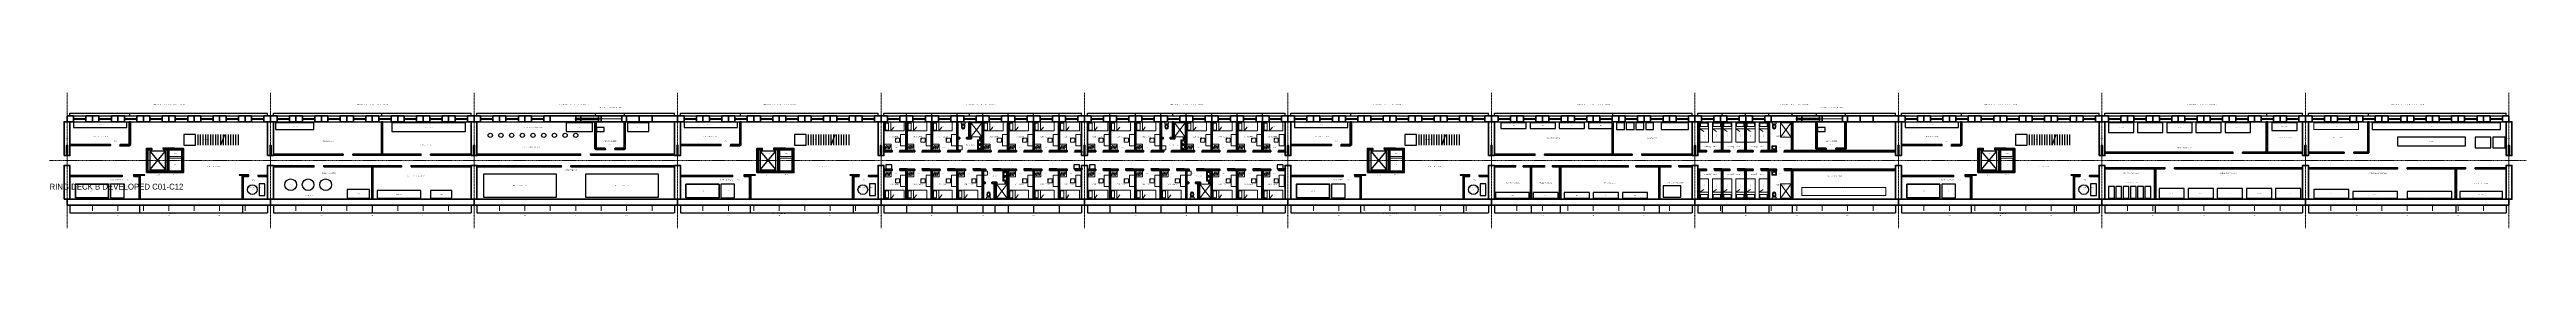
# Model space of a CAD drawing. Header units: millimetres. Extents: x 0 to 254927, y -7000 to 7000.
import ezdxf
from ezdxf.enums import TextEntityAlignment as Align

# ---------------------------------------------------------------- set-up
doc = ezdxf.new("R2010")
doc.units = ezdxf.units.MM
doc.linetypes.add('CENTER', pattern=[5.08, 3.175, -0.635, 0.635, -0.635])
doc.linetypes.add('DASHED', pattern=[1.524, 1.27, -0.254])
for name, color, linetype, lineweight in [('A-ANNO-DIMS', 2, 'CONTINUOUS', 18), ('A-ANNO-NOTE', 7, 'CONTINUOUS', 18), ('A-ANNO-TEXT', 7, 'CONTINUOUS', 25), ('A-CNTR', 9, 'CENTER', 13), ('A-DOOR', 3, 'CONTINUOUS', 25), ('A-DOOR-PRES', 1, 'CONTINUOUS', 35), ('A-EQPM', 30, 'CONTINUOUS', 25), ('A-EQPM-HIDN', 30, 'DASHED', 18), ('A-FLOR-STRS', 2, 'CONTINUOUS', 25), ('A-FURN', 8, 'CONTINUOUS', 18), ('A-GLAZ', 5, 'CONTINUOUS', 25), ('A-GRID', 9, 'CENTER', 18), ('A-HIDN', 8, 'DASHED', 18), ('A-WALL', 7, 'CONTINUOUS', 35), ('A-WALL-BHD', 7, 'CONTINUOUS', 50), ('A-WALL-PRHU', 7, 'CONTINUOUS', 70), ('A-WALL-SHFT', 7, 'CONTINUOUS', 35), ('M-HVAC-EQPM', 4, 'CONTINUOUS', 35)]:
    doc.layers.add(name, color=color, linetype=linetype, lineweight=lineweight)
doc.styles.add('OpenSansCondensed-Light', font='OpenSansCondensed-Light.ttf')
doc.dimstyles.new('EZDXF', dxfattribs={"dimtxt": 0.25, "dimasz": 0.175, "dimexe": 0.375, "dimexo": 0.125, "dimgap": 0.1, "dimtad": 1, "dimlfac": 100, "dimzin": 12, "dimdsep": 46, "dimtxsty": 'OpenSansCondensed-Light', "dimblk": 'ARCHTICK', "dimcen": 2.5, "dimazin": 3, "dimtfac": 0.5, "dimtmove": 2, "dimatfit": 3})

# ---------------------------------------------------------------- blocks, each defined once
blk = doc.blocks.new('_ARCHTICK')
at = {"color": 0, "linetype": 'BYBLOCK', "const_width": 0.15}
blk.add_lwpolyline([(-0.5, -0.5), (0.5, 0.5)], dxfattribs=at)

msp = doc.modelspace()

# ---------------------------------------------------------------- linework, layer by layer
at = {"layer": 'A-ANNO-DIMS'}
for p, q in [((1800, -4700), (1800, -5200)), ((4417.99388, -4700), (4417.99388, -5200)), ((7035.98776, -4700), (7035.98776, -5200)), ((9653.98163, -4700), (9653.98163, -5200)), ((12271.97551, -4700), (12271.97551, -5200)), ((14889.96939, -4700), (14889.96939, -5200)), ((17507.96327, -4700), (17507.96327, -5200)), ((20125.95715, -4700), (20125.95715, -5200)), ((22743.95102, -4700), (22743.95102, -5200)), ((22743.95102, -4700), (22743.95102, -5200)), ((25361.9449, -4700), (25361.9449, -5200)), ((27979.93878, -4700), (27979.93878, -5200)), ((30597.93266, -4700), (30597.93266, -5200)), ((33215.92654, -4700), (33215.92654, -5200)), ((35833.92041, -4700), (35833.92041, -5200)), ((38451.91429, -4700), (38451.91429, -5200)), ((41069.90817, -4700), (41069.90817, -5200)), ((43687.90205, -4700), (43687.90205, -5200)), ((43687.90205, -4700), (43687.90205, -5200)), ((46305.89593, -4700), (46305.89593, -5200)), ((48923.8898, -4700), (48923.8898, -5200)), ((51541.88368, -4700), (51541.88368, -5200)), ((54159.87756, -4700), (54159.87756, -5200)), ((56777.87144, -4700), (56777.87144, -5200)), ((59395.86532, -4700), (59395.86532, -5200)), ((62013.85919, -4700), (62013.85919, -5200)), ((64631.85307, -4700), (64631.85307, -5200)), ((64631.85307, -4700), (64631.85307, -5200)), ((67249.84695, -4700), (67249.84695, -5200)), ((69867.84083, -4700), (69867.84083, -5200)), ((72485.83471, -4700), (72485.83471, -5200)), ((75103.82858, -4700), (75103.82858, -5200)), ((77721.82246, -4700), (77721.82246, -5200)), ((80339.81634, -4700), (80339.81634, -5200)), ((82957.81022, -4700), (82957.81022, -5200)), ((85575.8041, -4700), (85575.8041, -5200)), ((85575.8041, -4700), (85575.8041, -5200)), ((88193.79797, -4700), (88193.79797, -5200)), ((90811.79185, -4700), (90811.79185, -5200)), ((93429.78573, -4700), (93429.78573, -5200)), ((96047.77961, -4700), (96047.77961, -5200)), ((98665.77349, -4700), (98665.77349, -5200)), ((101283.76736, -4700), (101283.76736, -5200)), ((103901.76124, -4700), (103901.76124, -5200)), ((106519.75512, -4700), (106519.75512, -5200)), ((106519.75512, -4700), (106519.75512, -5200)), ((109137.749, -4700), (109137.749, -5200)), ((111755.74288, -4700), (111755.74288, -5200)), ((114373.73675, -4700), (114373.73675, -5200)), ((116991.73063, -4700), (116991.73063, -5200)), ((119609.72451, -4700), (119609.72451, -5200)), ((122227.71839, -4700), (122227.71839, -5200)), ((124845.71227, -4700), (124845.71227, -5200)), ((127463.70614, -4700), (127463.70614, -5200)), ((127463.70614, -4700), (127463.70614, -5200)), ((130081.70002, -4700), (130081.70002, -5200)), ((132699.6939, -4700), (132699.6939, -5200)), ((135317.68778, -4700), (135317.68778, -5200)), ((137935.68166, -4700), (137935.68166, -5200)), ((140553.67553, -4700), (140553.67553, -5200)), ((143171.66941, -4700), (143171.66941, -5200)), ((145789.66329, -4700), (145789.66329, -5200)), ((148407.65717, -4700), (148407.65717, -5200)), ((148407.65717, -4700), (148407.65717, -5200)), ((151025.65105, -4700), (151025.65105, -5200)), ((153643.64492, -4700), (153643.64492, -5200)), ((156261.6388, -4700), (156261.6388, -5200)), ((158879.63268, -4700), (158879.63268, -5200)), ((161497.62656, -4700), (161497.62656, -5200)), ((164115.62044, -4700), (164115.62044, -5200)), ((166733.61431, -4700), (166733.61431, -5200)), ((169351.60819, -4700), (169351.60819, -5200)), ((169351.60819, -4700), (169351.60819, -5200)), ((171969.60207, -4700), (171969.60207, -5200)), ((174587.59595, -4700), (174587.59595, -5200)), ((177205.58983, -4700), (177205.58983, -5200)), ((179823.5837, -4700), (179823.5837, -5200)), ((182441.57758, -4700), (182441.57758, -5200)), ((185059.57146, -4700), (185059.57146, -5200)), ((187677.56534, -4700), (187677.56534, -5200)), ((190295.55922, -4700), (190295.55922, -5200)), ((190295.55922, -4700), (190295.55922, -5200)), ((192913.55309, -4700), (192913.55309, -5200)), ((195531.54697, -4700), (195531.54697, -5200)), ((198149.54085, -4700), (198149.54085, -5200)), ((200767.53473, -4700), (200767.53473, -5200)), ((203385.52861, -4700), (203385.52861, -5200)), ((206003.52248, -4700), (206003.52248, -5200)), ((208621.51636, -4700), (208621.51636, -5200)), ((211239.51024, -4700), (211239.51024, -5200)), ((211239.51024, -4700), (211239.51024, -5200)), ((213857.50412, -4700), (213857.50412, -5200)), ((216475.498, -4700), (216475.498, -5200)), ((219093.49187, -4700), (219093.49187, -5200)), ((221711.48575, -4700), (221711.48575, -5200)), ((224329.47963, -4700), (224329.47963, -5200)), ((226947.47351, -4700), (226947.47351, -5200)), ((229565.46739, -4700), (229565.46739, -5200)), ((232183.46126, -4700), (232183.46126, -5200)), ((232183.46126, -4700), (232183.46126, -5200)), ((234801.45514, -4700), (234801.45514, -5200)), ((237419.44902, -4700), (237419.44902, -5200)), ((240037.4429, -4700), (240037.4429, -5200)), ((242655.43678, -4700), (242655.43678, -5200)), ((245273.43065, -4700), (245273.43065, -5200)), ((247891.42453, -4700), (247891.42453, -5200)), ((250509.41841, -4700), (250509.41841, -5200)), ((253127.41229, -4700), (253127.41229, -5200))]:
    msp.add_line(p, q, dxfattribs=at)
at = {"layer": 'A-CNTR'}
msp.add_line((0, 0), (254927.41229, 0), dxfattribs=at)
at = {"layer": 'A-DOOR'}
for p, q in [((6271.97551, 1540), (6271.97551, 1660)), ((7271.97551, 1540), (7271.97551, 1660)), ((10521.97551, 1115), (10521.97551, 1235)), ((11721.97551, 1115), (11721.97551, 1235)), ((57185.44265, 1140), (57185.44265, 1260)), ((58185.44265, 1140), (58185.44265, 1260)), ((69103.82858, 1540), (69103.82858, 1660)), ((70103.82858, 1540), (70103.82858, 1660)), ((73353.82858, 1115), (73353.82858, 1235)), ((74553.82858, 1115), (74553.82858, 1235)), ((86725.8041, 900), (86725.8041, 1020)), ((87525.8041, 900), (87525.8041, 1020)), ((89043.79797, 900), (89043.79797, 1020)), ((89843.79797, 900), (89843.79797, 1020)), ((91661.79185, 900), (91661.79185, 1020)), ((92461.79185, 900), (92461.79185, 1020)), ((93729.78573, 900), (93729.78573, 1020)), ((94529.78573, 900), (94529.78573, 1020)), ((96897.77961, 900), (96897.77961, 1020)), ((97697.77961, 900), (97697.77961, 1020)), ((99515.77349, 900), (99515.77349, 1020)), ((100315.77349, 900), (100315.77349, 1020)), ((102133.76736, 900), (102133.76736, 1020)), ((102933.76736, 900), (102933.76736, 1020)), ((104751.76124, 900), (104751.76124, 1020)), ((105551.76124, 900), (105551.76124, 1020)), ((107669.75512, 900), (107669.75512, 1020)), ((108469.75512, 900), (108469.75512, 1020)), ((109987.749, 900), (109987.749, 1020)), ((110787.749, 900), (110787.749, 1020)), ((112605.74288, 900), (112605.74288, 1020)), ((113405.74288, 900), (113405.74288, 1020)), ((114673.73675, 900), (114673.73675, 1020)), ((115473.73675, 900), (115473.73675, 1020)), ((117841.73063, 900), (117841.73063, 1020)), ((118641.73063, 900), (118641.73063, 1020)), ((120459.72451, 900), (120459.72451, 1020)), ((121259.72451, 900), (121259.72451, 1020)), ((123077.71839, 900), (123077.71839, 1020)), ((123877.71839, 900), (123877.71839, 1020)), ((125695.71227, 900), (125695.71227, 1020)), ((126495.71227, 900), (126495.71227, 1020)), ((131935.68166, 1540), (131935.68166, 1660)), ((132935.68166, 1540), (132935.68166, 1660)), ((136185.68166, 1115), (136185.68166, 1235)), ((137385.68166, 1115), (137385.68166, 1235)), ((170551.60819, 900), (170551.60819, 1020)), ((171351.60819, 900), (171351.60819, 1020)), ((172951.60819, 900), (172951.60819, 1020)), ((173751.60819, 900), (173751.60819, 1020)), ((175351.60819, 900), (175351.60819, 1020)), ((176151.60819, 900), (176151.60819, 1020)), ((177751.60819, 900), (177751.60819, 1020)), ((178551.60819, 900), (178551.60819, 1020)), ((182849.14879, 1140), (182849.14879, 1260)), ((183849.14879, 1140), (183849.14879, 1260)), ((194767.53473, 1540), (194767.53473, 1660)), ((195767.53473, 1540), (195767.53473, 1660)), ((199017.53473, 1115), (199017.53473, 1235)), ((200217.53473, 1115), (200217.53473, 1235)), ((7471.97551, -1660), (7471.97551, -1540)), ((8671.97551, -1660), (8671.97551, -1540)), ((20471.97551, -1660), (20471.97551, -1540)), ((21471.97551, -1660), (21471.97551, -1540)), ((70303.82858, -1660), (70303.82858, -1540)), ((71503.82858, -1660), (71503.82858, -1540)), ((83303.82858, -1660), (83303.82858, -1540)), ((84303.82858, -1660), (84303.82858, -1540)), ((86725.8041, -1020), (86725.8041, -900)), ((87525.8041, -1020), (87525.8041, -900)), ((89043.79797, -1020), (89043.79797, -900)), ((89843.79797, -1020), (89843.79797, -900)), ((91661.79185, -1020), (91661.79185, -900)), ((92461.79185, -1020), (92461.79185, -900)), ((94279.78573, -1020), (94279.78573, -900)), ((95079.78573, -1020), (95079.78573, -900)), ((96347.77961, -1020), (96347.77961, -900)), ((97147.77961, -1020), (97147.77961, -900)), ((99515.77349, -1020), (99515.77349, -900)), ((100315.77349, -1020), (100315.77349, -900)), ((102133.76736, -1020), (102133.76736, -900)), ((102933.76736, -1020), (102933.76736, -900)), ((104751.76124, -1020), (104751.76124, -900)), ((105551.76124, -1020), (105551.76124, -900)), ((107669.75512, -1020), (107669.75512, -900)), ((108469.75512, -1020), (108469.75512, -900)), ((109987.749, -1020), (109987.749, -900)), ((110787.749, -1020), (110787.749, -900)), ((112605.74288, -1020), (112605.74288, -900)), ((113405.74288, -1020), (113405.74288, -900)), ((115223.73675, -1020), (115223.73675, -900)), ((116023.73675, -1020), (116023.73675, -900)), ((117291.73063, -1020), (117291.73063, -900)), ((118091.73063, -1020), (118091.73063, -900)), ((120459.72451, -1020), (120459.72451, -900)), ((121259.72451, -1020), (121259.72451, -900)), ((123077.71839, -1020), (123077.71839, -900)), ((123877.71839, -1020), (123877.71839, -900)), ((125695.71227, -1020), (125695.71227, -900)), ((126495.71227, -1020), (126495.71227, -900)), ((133135.68166, -1660), (133135.68166, -1540)), ((134335.68166, -1660), (134335.68166, -1540)), ((146135.68166, -1660), (146135.68166, -1540)), ((147135.68166, -1660), (147135.68166, -1540)), ((170551.60819, -1020), (170551.60819, -900)), ((171351.60819, -1020), (171351.60819, -900)), ((172951.60819, -1020), (172951.60819, -900)), ((173751.60819, -1020), (173751.60819, -900)), ((175351.60819, -1020), (175351.60819, -900)), ((176151.60819, -1020), (176151.60819, -900)), ((177751.60819, -1020), (177751.60819, -900)), ((178551.60819, -1020), (178551.60819, -900)), ((195967.53473, -1660), (195967.53473, -1540)), ((197167.53473, -1660), (197167.53473, -1540)), ((208967.53473, -1660), (208967.53473, -1540)), ((209967.53473, -1660), (209967.53473, -1540))]:
    msp.add_line(p, q, dxfattribs=at)
for points in [[(7221.97551, 1530), (8221.97551, 1530), (8221.97551, 1490), (7221.97551, 1490)], [(11671.97551, 1245), (12871.97551, 1245), (12871.97551, 1285), (11671.97551, 1285)], [(56235.44265, 1130), (57235.44265, 1130), (57235.44265, 1090), (56235.44265, 1090)], [(70053.82858, 1530), (71053.82858, 1530), (71053.82858, 1490), (70053.82858, 1490)], [(74503.82858, 1245), (75703.82858, 1245), (75703.82858, 1285), (74503.82858, 1285)], [(87475.8041, 890), (88275.8041, 890), (88275.8041, 850), (87475.8041, 850)], [(89793.79797, 890), (90593.79797, 890), (90593.79797, 850), (89793.79797, 850)], [(92411.79185, 890), (93211.79185, 890), (93211.79185, 850), (92411.79185, 850)], [(94479.78573, 890), (95279.78573, 890), (95279.78573, 850), (94479.78573, 850)], [(97647.77961, 890), (98447.77961, 890), (98447.77961, 850), (97647.77961, 850)], [(100265.77349, 890), (101065.77349, 890), (101065.77349, 850), (100265.77349, 850)], [(102883.76736, 890), (103683.76736, 890), (103683.76736, 850), (102883.76736, 850)], [(105501.76124, 890), (106301.76124, 890), (106301.76124, 850), (105501.76124, 850)], [(108419.75512, 890), (109219.75512, 890), (109219.75512, 850), (108419.75512, 850)], [(110737.749, 890), (111537.749, 890), (111537.749, 850), (110737.749, 850)], [(113355.74288, 890), (114155.74288, 890), (114155.74288, 850), (113355.74288, 850)], [(115423.73675, 890), (116223.73675, 890), (116223.73675, 850), (115423.73675, 850)], [(118591.73063, 890), (119391.73063, 890), (119391.73063, 850), (118591.73063, 850)], [(121209.72451, 890), (122009.72451, 890), (122009.72451, 850), (121209.72451, 850)], [(123827.71839, 890), (124627.71839, 890), (124627.71839, 850), (123827.71839, 850)], [(126445.71227, 890), (127245.71227, 890), (127245.71227, 850), (126445.71227, 850)], [(132885.68166, 1530), (133885.68166, 1530), (133885.68166, 1490), (132885.68166, 1490)], [(137335.68166, 1245), (138535.68166, 1245), (138535.68166, 1285), (137335.68166, 1285)], [(171301.60819, 890), (172101.60819, 890), (172101.60819, 850), (171301.60819, 850)], [(173701.60819, 890), (174501.60819, 890), (174501.60819, 850), (173701.60819, 850)], [(176101.60819, 890), (176901.60819, 890), (176901.60819, 850), (176101.60819, 850)], [(178501.60819, 890), (179301.60819, 890), (179301.60819, 850), (178501.60819, 850)], [(181899.14879, 1130), (182899.14879, 1130), (182899.14879, 1090), (181899.14879, 1090)], [(195717.53473, 1530), (196717.53473, 1530), (196717.53473, 1490), (195717.53473, 1490)], [(200167.53473, 1245), (201367.53473, 1245), (201367.53473, 1285), (200167.53473, 1285)], [(8621.97551, -1530), (9821.97551, -1530), (9821.97551, -1490), (8621.97551, -1490)], [(19521.97551, -1530), (20521.97551, -1530), (20521.97551, -1490), (19521.97551, -1490)], [(71453.82858, -1530), (72653.82858, -1530), (72653.82858, -1490), (71453.82858, -1490)], [(82353.82858, -1530), (83353.82858, -1530), (83353.82858, -1490), (82353.82858, -1490)], [(87475.8041, -890), (88275.8041, -890), (88275.8041, -850), (87475.8041, -850)], [(89793.79797, -890), (90593.79797, -890), (90593.79797, -850), (89793.79797, -850)], [(92411.79185, -890), (93211.79185, -890), (93211.79185, -850), (92411.79185, -850)], [(95029.78573, -890), (95829.78573, -890), (95829.78573, -850), (95029.78573, -850)], [(97097.77961, -890), (97897.77961, -890), (97897.77961, -850), (97097.77961, -850)], [(100265.77349, -890), (101065.77349, -890), (101065.77349, -850), (100265.77349, -850)], [(102883.76736, -890), (103683.76736, -890), (103683.76736, -850), (102883.76736, -850)], [(105501.76124, -890), (106301.76124, -890), (106301.76124, -850), (105501.76124, -850)], [(108419.75512, -890), (109219.75512, -890), (109219.75512, -850), (108419.75512, -850)], [(110737.749, -890), (111537.749, -890), (111537.749, -850), (110737.749, -850)], [(113355.74288, -890), (114155.74288, -890), (114155.74288, -850), (113355.74288, -850)], [(115973.73675, -890), (116773.73675, -890), (116773.73675, -850), (115973.73675, -850)], [(118041.73063, -890), (118841.73063, -890), (118841.73063, -850), (118041.73063, -850)], [(121209.72451, -890), (122009.72451, -890), (122009.72451, -850), (121209.72451, -850)], [(123827.71839, -890), (124627.71839, -890), (124627.71839, -850), (123827.71839, -850)], [(126445.71227, -890), (127245.71227, -890), (127245.71227, -850), (126445.71227, -850)], [(134285.68166, -1530), (135485.68166, -1530), (135485.68166, -1490), (134285.68166, -1490)], [(145185.68166, -1530), (146185.68166, -1530), (146185.68166, -1490), (145185.68166, -1490)], [(171301.60819, -890), (172101.60819, -890), (172101.60819, -850), (171301.60819, -850)], [(173701.60819, -890), (174501.60819, -890), (174501.60819, -850), (173701.60819, -850)], [(176101.60819, -890), (176901.60819, -890), (176901.60819, -850), (176101.60819, -850)], [(178501.60819, -890), (179301.60819, -890), (179301.60819, -850), (178501.60819, -850)], [(197117.53473, -1530), (198317.53473, -1530), (198317.53473, -1490), (197117.53473, -1490)], [(208017.53473, -1530), (209017.53473, -1530), (209017.53473, -1490), (208017.53473, -1490)]]:
    msp.add_lwpolyline(points, close=True, dxfattribs=at)
at = {"layer": 'A-DOOR-PRES'}
for p, q in [((56485.44265, 4000), (56485.44265, 4600)), ((58885.44265, 4000), (58885.44265, 4600)), ((182149.14879, 4000), (182149.14879, 4600)), ((184549.14879, 4000), (184549.14879, 4600)), ((1500, 500), (2100, 500)), ((22443.95102, 500), (23043.95102, 500)), ((43387.90205, 500), (43987.90205, 500)), ((64331.85307, 500), (64931.85307, 500)), ((85275.8041, 500), (85875.8041, 500)), ((106219.75512, 500), (106819.75512, 500)), ((127163.70614, 500), (127763.70614, 500)), ((148107.65717, 500), (148707.65717, 500)), ((169051.60819, 500), (169651.60819, 500)), ((189995.55922, 500), (190595.55922, 500)), ((210939.51024, 500), (211539.51024, 500)), ((231883.46126, 500), (232483.46126, 500)), ((252827.41229, 500), (253427.41229, 500)), ((1500, -500), (2100, -500)), ((22443.95102, -500), (23043.95102, -500)), ((43387.90205, -500), (43987.90205, -500)), ((64331.85307, -500), (64931.85307, -500)), ((85275.8041, -500), (85875.8041, -500)), ((106219.75512, -500), (106819.75512, -500)), ((127163.70614, -500), (127763.70614, -500)), ((148107.65717, -500), (148707.65717, -500)), ((169051.60819, -500), (169651.60819, -500)), ((189995.55922, -500), (190595.55922, -500)), ((210939.51024, -500), (211539.51024, -500)), ((231883.46126, -500), (232483.46126, -500)), ((252827.41229, -500), (253427.41229, -500))]:
    msp.add_line(p, q, dxfattribs=at)
for points in [[(54135.44265, 4250), (56535.44265, 4250), (56535.44265, 4350), (54135.44265, 4350)], [(179799.14879, 4250), (182199.14879, 4250), (182199.14879, 4350), (179799.14879, 4350)], [(1750, 500), (1850, 500), (1850, 1550), (1750, 1550)], [(22693.95102, 500), (22793.95102, 500), (22793.95102, 1550), (22693.95102, 1550)], [(43637.90205, 500), (43737.90205, 500), (43737.90205, 1550), (43637.90205, 1550)], [(64581.85307, 500), (64681.85307, 500), (64681.85307, 1550), (64581.85307, 1550)], [(85525.8041, 500), (85625.8041, 500), (85625.8041, 1550), (85525.8041, 1550)], [(106469.75512, 500), (106569.75512, 500), (106569.75512, 1550), (106469.75512, 1550)], [(127413.70614, 500), (127513.70614, 500), (127513.70614, 1550), (127413.70614, 1550)], [(148357.65717, 500), (148457.65717, 500), (148457.65717, 1550), (148357.65717, 1550)], [(169301.60819, 500), (169401.60819, 500), (169401.60819, 1550), (169301.60819, 1550)], [(190245.55922, 500), (190345.55922, 500), (190345.55922, 1550), (190245.55922, 1550)], [(211189.51024, 500), (211289.51024, 500), (211289.51024, 1550), (211189.51024, 1550)], [(232133.46126, 500), (232233.46126, 500), (232233.46126, 1550), (232133.46126, 1550)], [(253077.41229, 500), (253177.41229, 500), (253177.41229, 1550), (253077.41229, 1550)]]:
    msp.add_lwpolyline(points, close=True, dxfattribs=at)
at = {"layer": 'A-EQPM'}
for p, q in [((10321.97551, -950), (11921.97551, 950)), ((10321.97551, 950), (11921.97551, -950)), ((73153.82858, -950), (74753.82858, 950)), ((73153.82858, 950), (74753.82858, -950)), ((135985.68166, -950), (137585.68166, 950)), ((135985.68166, 950), (137585.68166, -950)), ((198817.53473, -950), (200417.53473, 950)), ((198817.53473, 950), (200417.53473, -950))]:
    msp.add_line(p, q, dxfattribs=at)
for points in [[(2471.97551, 3400), (7971.97551, 3400), (7971.97551, 3950), (2471.97551, 3950)], [(23243.95102, 3200), (27215.92654, 3200), (27215.92654, 3900), (23243.95102, 3900)], [(35215.92654, 3000), (42815.92654, 3000), (42815.92654, 3900), (35215.92654, 3900)], [(53159.87756, 3000), (55885.44265, 3000), (55885.44265, 3900), (53159.87756, 3900)], [(56285.44265, 3000), (57085.44265, 3000), (57085.44265, 3400), (56285.44265, 3400)], [(59485.44265, 3000), (61685.44265, 3000), (61685.44265, 3900), (59485.44265, 3900)], [(65303.82858, 3400), (70803.82858, 3400), (70803.82858, 3950), (65303.82858, 3950)], [(128135.68166, 3400), (133635.68166, 3400), (133635.68166, 3950), (128135.68166, 3950)], [(149379.63268, 3300), (151979.63268, 3300), (151979.63268, 3900), (149379.63268, 3900)], [(152379.63268, 3300), (154979.63268, 3300), (154979.63268, 3900), (152379.63268, 3900)], [(155379.63268, 3300), (157979.63268, 3300), (157979.63268, 3900), (155379.63268, 3900)], [(158379.63268, 3300), (160979.63268, 3300), (160979.63268, 3900), (158379.63268, 3900)], [(161279.63268, 3200), (162079.63268, 3200), (162079.63268, 3900), (161279.63268, 3900)], [(162279.63268, 3200), (163079.63268, 3200), (163079.63268, 3900), (162279.63268, 3900)], [(163279.63268, 3200), (164079.63268, 3200), (164079.63268, 3900), (163279.63268, 3900)], [(164279.63268, 3200), (165079.63268, 3200), (165079.63268, 3900), (164279.63268, 3900)], [(165879.63268, 3200), (168679.63268, 3200), (168679.63268, 3900), (165879.63268, 3900)], [(181949.14879, 3000), (182749.14879, 3000), (182749.14879, 3400), (181949.14879, 3400)], [(190967.53473, 3400), (196467.53473, 3400), (196467.53473, 3950), (190967.53473, 3950)], [(211911.48575, 2900), (214511.48575, 2900), (214511.48575, 3900), (211911.48575, 3900)], [(214911.48575, 2900), (217511.48575, 2900), (217511.48575, 3900), (214911.48575, 3900)], [(217911.48575, 2900), (220511.48575, 2900), (220511.48575, 3900), (217911.48575, 3900)], [(220911.48575, 2900), (223511.48575, 2900), (223511.48575, 3900), (220911.48575, 3900)], [(223911.48575, 2900), (226511.48575, 2900), (226511.48575, 3900), (223911.48575, 3900)], [(228711.48575, 3100), (231311.48575, 3100), (231311.48575, 3900), (228711.48575, 3900)], [(239055.43678, 3200), (252255.43678, 3200), (252255.43678, 3900), (239055.43678, 3900)], [(10321.97551, -950), (11921.97551, -950), (11921.97551, 950), (10321.97551, 950)], [(73153.82858, -950), (74753.82858, -950), (74753.82858, 950), (73153.82858, 950)], [(135985.68166, -950), (137585.68166, -950), (137585.68166, 950), (135985.68166, 950)], [(198817.53473, -950), (200417.53473, -950), (200417.53473, 950), (198817.53473, 950)], [(241655.43678, 1500), (248655.43678, 1500), (248655.43678, 2400), (241655.43678, 2400)], [(249655.43678, 1300), (251255.43678, 1300), (251255.43678, 2400), (249655.43678, 2400)], [(251455.43678, 1300), (252727.41229, 1300), (252727.41229, 2400), (251455.43678, 2400)], [(6271.97551, -3850), (7671.97551, -3850), (7671.97551, -2450), (6271.97551, -2450)], [(21571.97551, -3600), (22171.97551, -3600), (22171.97551, -2400), (21571.97551, -2400)], [(44659.87756, -3800), (52159.87756, -3800), (52159.87756, -1400), (44659.87756, -1400)], [(55159.87756, -3800), (62659.87756, -3800), (62659.87756, -1400), (55159.87756, -1400)], [(69103.82858, -3850), (70503.82858, -3850), (70503.82858, -2450), (69103.82858, -2450)], [(84403.82858, -3600), (85003.82858, -3600), (85003.82858, -2400), (84403.82858, -2400)], [(86075.8041, -850), (86675.8041, -850), (86675.8041, -450), (86075.8041, -450)], [(105419.75512, -850), (106019.75512, -850), (106019.75512, -450), (105419.75512, -450)], [(107019.75512, -850), (107619.75512, -850), (107619.75512, -450), (107019.75512, -450)], [(126363.70614, -850), (126963.70614, -850), (126963.70614, -450), (126363.70614, -450)], [(131935.68166, -3850), (133335.68166, -3850), (133335.68166, -2450), (131935.68166, -2450)], [(147235.68166, -3600), (147835.68166, -3600), (147835.68166, -2400), (147235.68166, -2400)], [(194767.53473, -3850), (196167.53473, -3850), (196167.53473, -2450), (194767.53473, -2450)], [(210067.53473, -3600), (210667.53473, -3600), (210667.53473, -2400), (210067.53473, -2400)], [(30615.92654, -3900), (32915.92654, -3900), (32915.92654, -3000), (30615.92654, -3000)], [(33715.92654, -3900), (38215.92654, -3900), (38215.92654, -3100), (33715.92654, -3100)], [(39215.92654, -3900), (41415.92654, -3900), (41415.92654, -3100), (39215.92654, -3100)], [(148807.65717, -3900), (152279.63268, -3900), (152279.63268, -3300), (148807.65717, -3300)], [(152679.63268, -3900), (155279.63268, -3900), (155279.63268, -3300), (152679.63268, -3300)], [(155879.63268, -3900), (158479.63268, -3900), (158479.63268, -3300), (155879.63268, -3300)], [(158879.63268, -3900), (161479.63268, -3900), (161479.63268, -3300), (158879.63268, -3300)], [(161879.63268, -3900), (164479.63268, -3900), (164479.63268, -3300), (161879.63268, -3300)], [(166079.63268, -3800), (167879.63268, -3800), (167879.63268, -2600), (166079.63268, -2600)], [(211911.48575, -3900), (212511.48575, -3900), (212511.48575, -2700), (211911.48575, -2700)], [(212661.48575, -3900), (213261.48575, -3900), (213261.48575, -2700), (212661.48575, -2700)], [(213411.48575, -3900), (214011.48575, -3900), (214011.48575, -2700), (213411.48575, -2700)], [(214161.48575, -3900), (214761.48575, -3900), (214761.48575, -2700), (214161.48575, -2700)], [(214911.48575, -3900), (215511.48575, -3900), (215511.48575, -2700), (214911.48575, -2700)], [(215661.48575, -3900), (216261.48575, -3900), (216261.48575, -2700), (215661.48575, -2700)], [(217111.48575, -3900), (219711.48575, -3900), (219711.48575, -2900), (217111.48575, -2900)], [(220111.48575, -3900), (222711.48575, -3900), (222711.48575, -2900), (220111.48575, -2900)], [(223111.48575, -3900), (225711.48575, -3900), (225711.48575, -2900), (223111.48575, -2900)], [(226111.48575, -3900), (228711.48575, -3900), (228711.48575, -2900), (226111.48575, -2900)], [(229111.48575, -3900), (231711.48575, -3900), (231711.48575, -2900), (229111.48575, -2900)], [(233055.43678, -3900), (236655.43678, -3900), (236655.43678, -3000), (233055.43678, -3000)], [(237055.43678, -3900), (241655.43678, -3900), (241655.43678, -3200), (237055.43678, -3200)], [(242655.43678, -3900), (247255.43678, -3900), (247255.43678, -3200), (242655.43678, -3200)], [(248055.43678, -3900), (252455.43678, -3900), (252455.43678, -3200), (248055.43678, -3200)]]:
    msp.add_lwpolyline(points, close=True, dxfattribs=at)
for centre, radius in [((45359.87756, 2600), 220), ((46459.87756, 2600), 220), ((47559.87756, 2600), 220), ((48659.87756, 2600), 220), ((49759.87756, 2600), 220), ((50859.87756, 2600), 220), ((51959.87756, 2600), 220), ((53059.87756, 2600), 220), ((54159.87756, 2600), 220), ((20871.97551, -3000), 500), ((24815.92654, -2500), 600), ((26615.92654, -2500), 600), ((28415.92654, -2500), 600), ((83703.82858, -3000), 500), ((146535.68166, -3000), 500), ((209367.53473, -3000), 500)]:
    msp.add_circle(centre, radius, dxfattribs=at)
at = {"layer": 'A-EQPM-HIDN'}
for points in [[(12321.97551, 400), (13571.97551, 400), (13571.97551, 1050), (12321.97551, 1050)], [(12321.97551, -1050), (13571.97551, -1050), (13571.97551, 250), (12321.97551, 250)], [(75153.82858, 400), (76403.82858, 400), (76403.82858, 1050), (75153.82858, 1050)], [(75153.82858, -1050), (76403.82858, -1050), (76403.82858, 250), (75153.82858, 250)], [(93509.78573, 1100), (93929.78573, 1100), (93929.78573, 1500), (93509.78573, 1500)], [(114453.73675, 1100), (114873.73675, 1100), (114873.73675, 1500), (114453.73675, 1500)], [(137985.68166, 400), (139235.68166, 400), (139235.68166, 1050), (137985.68166, 1050)], [(137985.68166, -1050), (139235.68166, -1050), (139235.68166, 250), (137985.68166, 250)], [(200817.53473, 400), (202067.53473, 400), (202067.53473, 1050), (200817.53473, 1050)], [(200817.53473, -1050), (202067.53473, -1050), (202067.53473, 250), (200817.53473, 250)], [(96127.77961, -1500), (96547.77961, -1500), (96547.77961, -1100), (96127.77961, -1100)], [(117071.73063, -1500), (117491.73063, -1500), (117491.73063, -1100), (117071.73063, -1100)]]:
    msp.add_lwpolyline(points, close=True, dxfattribs=at)
at = {"layer": 'A-FLOR-STRS'}
for p, q in [((15030.60203, 1600), (15030.60203, 2700)), ((15290.60203, 1600), (15290.60203, 2700)), ((15550.60203, 1600), (15550.60203, 2700)), ((15810.60203, 1600), (15810.60203, 2700)), ((16070.60203, 1600), (16070.60203, 2700)), ((16330.60203, 1600), (16330.60203, 2700)), ((16590.60203, 1600), (16590.60203, 2700)), ((16850.60203, 1600), (16850.60203, 2700)), ((17110.60203, 1600), (17110.60203, 2700)), ((17370.60203, 1600), (17370.60203, 2700)), ((17630.60203, 1600), (17630.60203, 2700)), ((17630.60203, 1600), (18030.60203, 2700)), ((17890.60203, 1600), (17890.60203, 2700)), ((18150.60203, 1600), (18150.60203, 2700)), ((18410.60203, 1600), (18410.60203, 2700)), ((18670.60203, 1600), (18670.60203, 2700)), ((18930.60203, 1600), (18930.60203, 2700)), ((19190.60203, 1600), (19190.60203, 2700)), ((19450.60203, 1600), (19450.60203, 2700)), ((77862.4551, 1600), (77862.4551, 2700)), ((78122.4551, 1600), (78122.4551, 2700)), ((78382.4551, 1600), (78382.4551, 2700)), ((78642.4551, 1600), (78642.4551, 2700)), ((78902.4551, 1600), (78902.4551, 2700)), ((79162.4551, 1600), (79162.4551, 2700)), ((79422.4551, 1600), (79422.4551, 2700)), ((79682.4551, 1600), (79682.4551, 2700)), ((79942.4551, 1600), (79942.4551, 2700)), ((80202.4551, 1600), (80202.4551, 2700)), ((80462.4551, 1600), (80462.4551, 2700)), ((80462.4551, 1600), (80862.4551, 2700)), ((80722.4551, 1600), (80722.4551, 2700)), ((80982.4551, 1600), (80982.4551, 2700)), ((81242.4551, 1600), (81242.4551, 2700)), ((81502.4551, 1600), (81502.4551, 2700)), ((81762.4551, 1600), (81762.4551, 2700)), ((82022.4551, 1600), (82022.4551, 2700)), ((82282.4551, 1600), (82282.4551, 2700)), ((140694.30817, 1600), (140694.30817, 2700)), ((140954.30817, 1600), (140954.30817, 2700)), ((141214.30817, 1600), (141214.30817, 2700)), ((141474.30817, 1600), (141474.30817, 2700)), ((141734.30817, 1600), (141734.30817, 2700)), ((141994.30817, 1600), (141994.30817, 2700)), ((142254.30817, 1600), (142254.30817, 2700)), ((142514.30817, 1600), (142514.30817, 2700)), ((142774.30817, 1600), (142774.30817, 2700)), ((143034.30817, 1600), (143034.30817, 2700)), ((143294.30817, 1600), (143294.30817, 2700)), ((143294.30817, 1600), (143694.30817, 2700)), ((143554.30817, 1600), (143554.30817, 2700)), ((143814.30817, 1600), (143814.30817, 2700)), ((144074.30817, 1600), (144074.30817, 2700)), ((144334.30817, 1600), (144334.30817, 2700)), ((144594.30817, 1600), (144594.30817, 2700)), ((144854.30817, 1600), (144854.30817, 2700)), ((145114.30817, 1600), (145114.30817, 2700)), ((203526.16124, 1600), (203526.16124, 2700)), ((203786.16124, 1600), (203786.16124, 2700)), ((204046.16124, 1600), (204046.16124, 2700)), ((204306.16124, 1600), (204306.16124, 2700)), ((204566.16124, 1600), (204566.16124, 2700)), ((204826.16124, 1600), (204826.16124, 2700)), ((205086.16124, 1600), (205086.16124, 2700)), ((205346.16124, 1600), (205346.16124, 2700)), ((205606.16124, 1600), (205606.16124, 2700)), ((205866.16124, 1600), (205866.16124, 2700)), ((206126.16124, 1600), (206126.16124, 2700)), ((206126.16124, 1600), (206526.16124, 2700)), ((206386.16124, 1600), (206386.16124, 2700)), ((206646.16124, 1600), (206646.16124, 2700)), ((206906.16124, 1600), (206906.16124, 2700)), ((207166.16124, 1600), (207166.16124, 2700)), ((207426.16124, 1600), (207426.16124, 2700)), ((207686.16124, 1600), (207686.16124, 2700)), ((207946.16124, 1600), (207946.16124, 2700))]:
    msp.add_line(p, q, dxfattribs=at)
for points in [[(13830.60203, 1600), (15030.60203, 1600), (15030.60203, 2700), (13830.60203, 2700)], [(76662.4551, 1600), (77862.4551, 1600), (77862.4551, 2700), (76662.4551, 2700)], [(139494.30817, 1600), (140694.30817, 1600), (140694.30817, 2700), (139494.30817, 2700)], [(202326.16124, 1600), (203526.16124, 1600), (203526.16124, 2700), (202326.16124, 2700)]]:
    msp.add_lwpolyline(points, close=True, dxfattribs=at)
at = {"layer": 'A-FURN'}
for p, q in [((86595.8041, 3050), (86595.8041, 3950)), ((86595.8041, 3050), (86895.8041, 3455)), ((88913.79797, 3050), (88913.79797, 3950)), ((88913.79797, 3050), (89213.79797, 3455)), ((91531.79185, 3050), (91531.79185, 3950)), ((91531.79185, 3050), (91831.79185, 3455)), ((94829.78573, 3900), (95388.78267, 3175)), ((94829.78573, 2450), (95388.78267, 3175)), ((95947.77961, 3900), (95388.78267, 3175)), ((95947.77961, 2450), (95388.78267, 3175)), ((96767.77961, 3050), (96767.77961, 3950)), ((96767.77961, 3050), (97067.77961, 3455)), ((99385.77349, 3050), (99385.77349, 3950)), ((99385.77349, 3050), (99685.77349, 3455)), ((102003.76736, 3050), (102003.76736, 3950)), ((102003.76736, 3050), (102303.76736, 3455)), ((104621.76124, 3050), (104621.76124, 3950)), ((104621.76124, 3050), (104921.76124, 3455)), ((107539.75512, 3050), (107539.75512, 3950)), ((107539.75512, 3050), (107839.75512, 3455)), ((109857.749, 3050), (109857.749, 3950)), ((109857.749, 3050), (110157.749, 3455)), ((112475.74288, 3050), (112475.74288, 3950)), ((112475.74288, 3050), (112775.74288, 3455)), ((115773.73675, 3900), (116332.73369, 3175)), ((115773.73675, 2450), (116332.73369, 3175)), ((116891.73063, 3900), (116332.73369, 3175)), ((116891.73063, 2450), (116332.73369, 3175)), ((117711.73063, 3050), (117711.73063, 3950)), ((117711.73063, 3050), (118011.73063, 3455)), ((120329.72451, 3050), (120329.72451, 3950)), ((120329.72451, 3050), (120629.72451, 3455)), ((122947.71839, 3050), (122947.71839, 3950)), ((122947.71839, 3050), (123247.71839, 3455)), ((125565.71227, 3050), (125565.71227, 3950)), ((125565.71227, 3050), (125865.71227, 3455)), ((169851.60819, 3280), (170751.60819, 3280)), ((169851.60819, 3280), (170256.60819, 2980)), ((171151.60819, 3280), (172051.60819, 3280)), ((171151.60819, 3280), (171556.60819, 2980)), ((172251.60819, 3280), (173151.60819, 3280)), ((172251.60819, 3280), (172656.60819, 2980)), ((173551.60819, 3280), (174451.60819, 3280)), ((173551.60819, 3280), (173956.60819, 2980)), ((174651.60819, 3280), (175551.60819, 3280)), ((174651.60819, 3280), (175056.60819, 2980)), ((175951.60819, 3280), (176851.60819, 3280)), ((175951.60819, 3280), (176356.60819, 2980)), ((178151.60819, 3900), (178701.60819, 3150)), ((178151.60819, 2400), (178701.60819, 3150)), ((179251.60819, 3900), (178701.60819, 3150)), ((179251.60819, 2400), (178701.60819, 3150)), ((86029.8041, 1160), (86149.8041, 1600)), ((86163.8041, 1160), (86283.8041, 1600)), ((86297.8041, 1160), (86417.8041, 1600)), ((86431.8041, 1160), (86551.8041, 1600)), ((87053.79797, 1880), (87103.79797, 2320)), ((88347.79797, 1160), (88467.79797, 1600)), ((88481.79797, 1160), (88601.79797, 1600)), ((88615.79797, 1160), (88735.79797, 1600)), ((88749.79797, 1160), (88869.79797, 1600)), ((89671.79185, 1880), (89721.79185, 2320)), ((90965.79185, 1160), (91085.79185, 1600)), ((91099.79185, 1160), (91219.79185, 1600)), ((91233.79185, 1160), (91353.79185, 1600)), ((91367.79185, 1160), (91487.79185, 1600)), ((92289.78573, 1880), (92339.78573, 2320)), ((96201.77961, 1160), (96321.77961, 1600)), ((96335.77961, 1160), (96455.77961, 1600)), ((96469.77961, 1160), (96589.77961, 1600)), ((96603.77961, 1160), (96723.77961, 1600)), ((97525.77349, 1880), (97575.77349, 2320)), ((98819.77349, 1160), (98939.77349, 1600)), ((98953.77349, 1160), (99073.77349, 1600)), ((99087.77349, 1160), (99207.77349, 1600)), ((99221.77349, 1160), (99341.77349, 1600)), ((100143.76736, 1880), (100193.76736, 2320)), ((101437.76736, 1160), (101557.76736, 1600)), ((101571.76736, 1160), (101691.76736, 1600)), ((101705.76736, 1160), (101825.76736, 1600)), ((101839.76736, 1160), (101959.76736, 1600)), ((102761.76124, 1880), (102811.76124, 2320)), ((104055.76124, 1160), (104175.76124, 1600)), ((104189.76124, 1160), (104309.76124, 1600)), ((104323.76124, 1160), (104443.76124, 1600)), ((104457.76124, 1160), (104577.76124, 1600)), ((105079.75512, 1880), (105129.75512, 2320)), ((106973.75512, 1160), (107093.75512, 1600)), ((107107.75512, 1160), (107227.75512, 1600)), ((107241.75512, 1160), (107361.75512, 1600)), ((107375.75512, 1160), (107495.75512, 1600)), ((107997.749, 1880), (108047.749, 2320)), ((109291.749, 1160), (109411.749, 1600)), ((109425.749, 1160), (109545.749, 1600)), ((109559.749, 1160), (109679.749, 1600)), ((109693.749, 1160), (109813.749, 1600)), ((110615.74288, 1880), (110665.74288, 2320)), ((111909.74288, 1160), (112029.74288, 1600)), ((112043.74288, 1160), (112163.74288, 1600)), ((112177.74288, 1160), (112297.74288, 1600)), ((112311.74288, 1160), (112431.74288, 1600)), ((113233.73675, 1880), (113283.73675, 2320)), ((117145.73063, 1160), (117265.73063, 1600)), ((117279.73063, 1160), (117399.73063, 1600)), ((117413.73063, 1160), (117533.73063, 1600)), ((117547.73063, 1160), (117667.73063, 1600)), ((118469.72451, 1880), (118519.72451, 2320)), ((119763.72451, 1160), (119883.72451, 1600)), ((119897.72451, 1160), (120017.72451, 1600)), ((120031.72451, 1160), (120151.72451, 1600)), ((120165.72451, 1160), (120285.72451, 1600)), ((121087.71839, 1880), (121137.71839, 2320)), ((122381.71839, 1160), (122501.71839, 1600)), ((122515.71839, 1160), (122635.71839, 1600)), ((122649.71839, 1160), (122769.71839, 1600)), ((122783.71839, 1160), (122903.71839, 1600)), ((123705.71227, 1880), (123755.71227, 2320)), ((124999.71227, 1160), (125119.71227, 1600)), ((125133.71227, 1160), (125253.71227, 1600)), ((125267.71227, 1160), (125387.71227, 1600)), ((125401.71227, 1160), (125521.71227, 1600)), ((126023.70614, 1880), (126073.70614, 2320)), ((86029.8041, -1600), (86149.8041, -1160)), ((86163.8041, -1600), (86283.8041, -1160)), ((86297.8041, -1600), (86417.8041, -1160)), ((86431.8041, -1600), (86551.8041, -1160)), ((87053.79797, -2320), (87103.79797, -1880)), ((88347.79797, -1600), (88467.79797, -1160)), ((88481.79797, -1600), (88601.79797, -1160)), ((88615.79797, -1600), (88735.79797, -1160)), ((88749.79797, -1600), (88869.79797, -1160)), ((89671.79185, -2320), (89721.79185, -1880)), ((90965.79185, -1600), (91085.79185, -1160)), ((91099.79185, -1600), (91219.79185, -1160)), ((91233.79185, -1600), (91353.79185, -1160)), ((91367.79185, -1600), (91487.79185, -1160)), ((92289.78573, -2320), (92339.78573, -1880)), ((93583.78573, -1600), (93703.78573, -1160)), ((93717.78573, -1600), (93837.78573, -1160)), ((93851.78573, -1600), (93971.78573, -1160)), ((93985.78573, -1600), (94105.78573, -1160)), ((94907.77961, -2320), (94957.77961, -1880)), ((97447.77961, -2450), (98006.77655, -3175)), ((98565.77349, -2450), (98006.77655, -3175)), ((98819.77349, -1600), (98939.77349, -1160)), ((98953.77349, -1600), (99073.77349, -1160)), ((99087.77349, -1600), (99207.77349, -1160)), ((99221.77349, -1600), (99341.77349, -1160)), ((100143.76736, -2320), (100193.76736, -1880)), ((101437.76736, -1600), (101557.76736, -1160)), ((101571.76736, -1600), (101691.76736, -1160)), ((101705.76736, -1600), (101825.76736, -1160)), ((101839.76736, -1600), (101959.76736, -1160)), ((102761.76124, -2320), (102811.76124, -1880)), ((104055.76124, -1600), (104175.76124, -1160)), ((104189.76124, -1600), (104309.76124, -1160)), ((104323.76124, -1600), (104443.76124, -1160)), ((104457.76124, -1600), (104577.76124, -1160)), ((105079.75512, -2320), (105129.75512, -1880)), ((106973.75512, -1600), (107093.75512, -1160)), ((107107.75512, -1600), (107227.75512, -1160)), ((107241.75512, -1600), (107361.75512, -1160)), ((107375.75512, -1600), (107495.75512, -1160)), ((107997.749, -2320), (108047.749, -1880)), ((109291.749, -1600), (109411.749, -1160)), ((109425.749, -1600), (109545.749, -1160)), ((109559.749, -1600), (109679.749, -1160)), ((109693.749, -1600), (109813.749, -1160)), ((110615.74288, -2320), (110665.74288, -1880)), ((111909.74288, -1600), (112029.74288, -1160)), ((112043.74288, -1600), (112163.74288, -1160)), ((112177.74288, -1600), (112297.74288, -1160)), ((112311.74288, -1600), (112431.74288, -1160)), ((113233.73675, -2320), (113283.73675, -1880)), ((114527.73675, -1600), (114647.73675, -1160)), ((114661.73675, -1600), (114781.73675, -1160)), ((114795.73675, -1600), (114915.73675, -1160)), ((114929.73675, -1600), (115049.73675, -1160)), ((115851.73063, -2320), (115901.73063, -1880)), ((118391.73063, -2450), (118950.72757, -3175)), ((119509.72451, -2450), (118950.72757, -3175)), ((119763.72451, -1600), (119883.72451, -1160)), ((119897.72451, -1600), (120017.72451, -1160)), ((120031.72451, -1600), (120151.72451, -1160)), ((120165.72451, -1600), (120285.72451, -1160)), ((121087.71839, -2320), (121137.71839, -1880)), ((122381.71839, -1600), (122501.71839, -1160)), ((122515.71839, -1600), (122635.71839, -1160)), ((122649.71839, -1600), (122769.71839, -1160)), ((122783.71839, -1600), (122903.71839, -1160)), ((123705.71227, -2320), (123755.71227, -1880)), ((124999.71227, -1600), (125119.71227, -1160)), ((125133.71227, -1600), (125253.71227, -1160)), ((125267.71227, -1600), (125387.71227, -1160)), ((125401.71227, -1600), (125521.71227, -1160)), ((126023.70614, -2320), (126073.70614, -1880)), ((178151.60819, -2400), (178701.60819, -3150)), ((179251.60819, -2400), (178701.60819, -3150)), ((86595.8041, -3950), (86595.8041, -3050)), ((86595.8041, -3950), (86895.8041, -3545)), ((88913.79797, -3950), (88913.79797, -3050)), ((88913.79797, -3950), (89213.79797, -3545)), ((91531.79185, -3950), (91531.79185, -3050)), ((91531.79185, -3950), (91831.79185, -3545)), ((94149.78573, -3950), (94149.78573, -3050)), ((94149.78573, -3950), (94449.78573, -3545)), ((97447.77961, -3900), (98006.77655, -3175)), ((98565.77349, -3900), (98006.77655, -3175)), ((99385.77349, -3950), (99385.77349, -3050)), ((99385.77349, -3950), (99685.77349, -3545)), ((102003.76736, -3950), (102003.76736, -3050)), ((102003.76736, -3950), (102303.76736, -3545)), ((104621.76124, -3950), (104621.76124, -3050)), ((104621.76124, -3950), (104921.76124, -3545)), ((107539.75512, -3950), (107539.75512, -3050)), ((107539.75512, -3950), (107839.75512, -3545)), ((109857.749, -3950), (109857.749, -3050)), ((109857.749, -3950), (110157.749, -3545)), ((112475.74288, -3950), (112475.74288, -3050)), ((112475.74288, -3950), (112775.74288, -3545)), ((115093.73675, -3950), (115093.73675, -3050)), ((115093.73675, -3950), (115393.73675, -3545)), ((118391.73063, -3900), (118950.72757, -3175)), ((119509.72451, -3900), (118950.72757, -3175)), ((120329.72451, -3950), (120329.72451, -3050)), ((120329.72451, -3950), (120629.72451, -3545)), ((122947.71839, -3950), (122947.71839, -3050)), ((122947.71839, -3950), (123247.71839, -3545)), ((125565.71227, -3950), (125565.71227, -3050)), ((125565.71227, -3950), (125865.71227, -3545)), ((169851.60819, -3280), (170256.60819, -2980)), ((169851.60819, -3280), (170751.60819, -3280)), ((171151.60819, -3280), (171556.60819, -2980)), ((171151.60819, -3280), (172051.60819, -3280)), ((172251.60819, -3280), (172656.60819, -2980)), ((172251.60819, -3280), (173151.60819, -3280)), ((173551.60819, -3280), (173956.60819, -2980)), ((173551.60819, -3280), (174451.60819, -3280)), ((174651.60819, -3280), (175056.60819, -2980)), ((174651.60819, -3280), (175551.60819, -3280)), ((175951.60819, -3280), (176356.60819, -2980)), ((175951.60819, -3280), (176851.60819, -3280)), ((178151.60819, -3900), (178701.60819, -3150)), ((179251.60819, -3900), (178701.60819, -3150))]:
    msp.add_line(p, q, dxfattribs=at)
for points in [[(85975.8041, 3050), (87975.8041, 3050), (87975.8041, 3950), (85975.8041, 3950)], [(86035.8041, 3130), (86355.8041, 3130), (86355.8041, 3870), (86035.8041, 3870)], [(87593.79797, 1500), (88113.79797, 1500), (88113.79797, 2700), (87593.79797, 2700)], [(88293.79797, 3050), (90293.79797, 3050), (90293.79797, 3950), (88293.79797, 3950)], [(88353.79797, 3130), (88673.79797, 3130), (88673.79797, 3870), (88353.79797, 3870)], [(90211.79185, 1500), (90731.79185, 1500), (90731.79185, 2700), (90211.79185, 2700)], [(90911.79185, 3050), (92911.79185, 3050), (92911.79185, 3950), (90911.79185, 3950)], [(90971.79185, 3130), (91291.79185, 3130), (91291.79185, 3870), (90971.79185, 3870)], [(92829.78573, 1500), (93349.78573, 1500), (93349.78573, 2700), (92829.78573, 2700)], [(93829.78573, 3800), (94229.78573, 3800), (94229.78573, 3980), (93829.78573, 3980)], [(94209.78573, 3520), (94205.27275, 3580.08065), (94191.96013, 3637.14861), (94170.5154, 3688.34225), (94142.01389, 3731.0945), (94107.8848, 3763.26159), (94069.8395, 3783.23054), (94029.78573, 3790), (93989.73196, 3783.23054), (93951.68666, 3763.26159), (93917.55757, 3731.0945), (93889.05606, 3688.34225), (93867.61133, 3637.14861), (93854.29871, 3580.08065), (93849.78573, 3520), (93854.29871, 3459.91935), (93867.61133, 3402.85139), (93889.05606, 3351.65775), (93917.55757, 3308.9055), (93951.68666, 3276.73841), (93989.73196, 3256.76946), (94029.78573, 3250), (94069.8395, 3256.76946), (94107.8848, 3276.73841), (94142.01389, 3308.9055), (94170.5154, 3351.65775), (94191.96013, 3402.85139), (94205.27275, 3459.91935)], [(94139.78573, 3500), (94137.0278, 3537.82856), (94128.89231, 3573.76024), (94115.78719, 3605.99327), (94098.36961, 3632.91135), (94077.51294, 3653.16471), (94054.26303, 3665.73775), (94029.78573, 3670), (94005.30843, 3665.73775), (93982.05852, 3653.16471), (93961.20185, 3632.91135), (93943.78427, 3605.99327), (93930.67915, 3573.76024), (93922.54366, 3537.82856), (93919.78573, 3500), (93922.54366, 3462.17144), (93930.67915, 3426.23976), (93943.78427, 3394.00673), (93961.20185, 3367.08865), (93982.05852, 3346.83529), (94005.30843, 3334.26225), (94029.78573, 3330), (94054.26303, 3334.26225), (94077.51294, 3346.83529), (94098.36961, 3367.08865), (94115.78719, 3394.00673), (94128.89231, 3426.23976), (94137.0278, 3462.17144)], [(94829.78573, 2450), (95947.77961, 2450), (95947.77961, 3900), (94829.78573, 3900)], [(96147.77961, 3050), (98147.77961, 3050), (98147.77961, 3950), (96147.77961, 3950)], [(96207.77961, 3130), (96527.77961, 3130), (96527.77961, 3870), (96207.77961, 3870)], [(98065.77349, 1500), (98585.77349, 1500), (98585.77349, 2700), (98065.77349, 2700)], [(98765.77349, 3050), (100765.77349, 3050), (100765.77349, 3950), (98765.77349, 3950)], [(98825.77349, 3130), (99145.77349, 3130), (99145.77349, 3870), (98825.77349, 3870)], [(100683.76736, 1500), (101203.76736, 1500), (101203.76736, 2700), (100683.76736, 2700)], [(101383.76736, 3050), (103383.76736, 3050), (103383.76736, 3950), (101383.76736, 3950)], [(101443.76736, 3130), (101763.76736, 3130), (101763.76736, 3870), (101443.76736, 3870)], [(103301.76124, 1500), (103821.76124, 1500), (103821.76124, 2700), (103301.76124, 2700)], [(104001.76124, 3050), (106001.76124, 3050), (106001.76124, 3950), (104001.76124, 3950)], [(104061.76124, 3130), (104381.76124, 3130), (104381.76124, 3870), (104061.76124, 3870)], [(105619.75512, 1500), (106139.75512, 1500), (106139.75512, 2700), (105619.75512, 2700)], [(106919.75512, 3050), (108919.75512, 3050), (108919.75512, 3950), (106919.75512, 3950)], [(106979.75512, 3130), (107299.75512, 3130), (107299.75512, 3870), (106979.75512, 3870)], [(108537.749, 1500), (109057.749, 1500), (109057.749, 2700), (108537.749, 2700)], [(109237.749, 3050), (111237.749, 3050), (111237.749, 3950), (109237.749, 3950)], [(109297.749, 3130), (109617.749, 3130), (109617.749, 3870), (109297.749, 3870)], [(111155.74288, 1500), (111675.74288, 1500), (111675.74288, 2700), (111155.74288, 2700)], [(111855.74288, 3050), (113855.74288, 3050), (113855.74288, 3950), (111855.74288, 3950)], [(111915.74288, 3130), (112235.74288, 3130), (112235.74288, 3870), (111915.74288, 3870)], [(113773.73675, 1500), (114293.73675, 1500), (114293.73675, 2700), (113773.73675, 2700)], [(114773.73675, 3800), (115173.73675, 3800), (115173.73675, 3980), (114773.73675, 3980)], [(115153.73675, 3520), (115149.22378, 3580.08065), (115135.91115, 3637.14861), (115114.46642, 3688.34225), (115085.96492, 3731.0945), (115051.83583, 3763.26159), (115013.79052, 3783.23054), (114973.73675, 3790), (114933.68299, 3783.23054), (114895.63768, 3763.26159), (114861.50859, 3731.0945), (114833.00709, 3688.34225), (114811.56236, 3637.14861), (114798.24973, 3580.08065), (114793.73675, 3520), (114798.24973, 3459.91935), (114811.56236, 3402.85139), (114833.00709, 3351.65775), (114861.50859, 3308.9055), (114895.63768, 3276.73841), (114933.68299, 3256.76946), (114973.73675, 3250), (115013.79052, 3256.76946), (115051.83583, 3276.73841), (115085.96492, 3308.9055), (115114.46642, 3351.65775), (115135.91115, 3402.85139), (115149.22378, 3459.91935)], [(115083.73675, 3500), (115080.97882, 3537.82856), (115072.84333, 3573.76024), (115059.73822, 3605.99327), (115042.32063, 3632.91135), (115021.46396, 3653.16471), (114998.21406, 3665.73775), (114973.73675, 3670), (114949.25945, 3665.73775), (114926.00954, 3653.16471), (114905.15288, 3632.91135), (114887.73529, 3605.99327), (114874.63018, 3573.76024), (114866.49468, 3537.82856), (114863.73675, 3500), (114866.49468, 3462.17144), (114874.63018, 3426.23976), (114887.73529, 3394.00673), (114905.15288, 3367.08865), (114926.00954, 3346.83529), (114949.25945, 3334.26225), (114973.73675, 3330), (114998.21406, 3334.26225), (115021.46396, 3346.83529), (115042.32063, 3367.08865), (115059.73822, 3394.00673), (115072.84333, 3426.23976), (115080.97882, 3462.17144)], [(115773.73675, 2450), (116891.73063, 2450), (116891.73063, 3900), (115773.73675, 3900)], [(117091.73063, 3050), (119091.73063, 3050), (119091.73063, 3950), (117091.73063, 3950)], [(117151.73063, 3130), (117471.73063, 3130), (117471.73063, 3870), (117151.73063, 3870)], [(119009.72451, 1500), (119529.72451, 1500), (119529.72451, 2700), (119009.72451, 2700)], [(119709.72451, 3050), (121709.72451, 3050), (121709.72451, 3950), (119709.72451, 3950)], [(119769.72451, 3130), (120089.72451, 3130), (120089.72451, 3870), (119769.72451, 3870)], [(121627.71839, 1500), (122147.71839, 1500), (122147.71839, 2700), (121627.71839, 2700)], [(122327.71839, 3050), (124327.71839, 3050), (124327.71839, 3950), (122327.71839, 3950)], [(122387.71839, 3130), (122707.71839, 3130), (122707.71839, 3870), (122387.71839, 3870)], [(124245.71227, 1500), (124765.71227, 1500), (124765.71227, 2700), (124245.71227, 2700)], [(124945.71227, 3050), (126945.71227, 3050), (126945.71227, 3950), (124945.71227, 3950)], [(125005.71227, 3130), (125325.71227, 3130), (125325.71227, 3870), (125005.71227, 3870)], [(126563.70614, 1500), (127083.70614, 1500), (127083.70614, 2700), (126563.70614, 2700)], [(169851.60819, 1900), (170751.60819, 1900), (170751.60819, 3900), (169851.60819, 3900)], [(169931.60819, 3520), (170671.60819, 3520), (170671.60819, 3840), (169931.60819, 3840)], [(171151.60819, 1900), (172051.60819, 1900), (172051.60819, 3900), (171151.60819, 3900)], [(171231.60819, 3520), (171971.60819, 3520), (171971.60819, 3840), (171231.60819, 3840)], [(172251.60819, 1900), (173151.60819, 1900), (173151.60819, 3900), (172251.60819, 3900)], [(172331.60819, 3520), (173071.60819, 3520), (173071.60819, 3840), (172331.60819, 3840)], [(173551.60819, 1900), (174451.60819, 1900), (174451.60819, 3900), (173551.60819, 3900)], [(173631.60819, 3520), (174371.60819, 3520), (174371.60819, 3840), (173631.60819, 3840)], [(174651.60819, 1900), (175551.60819, 1900), (175551.60819, 3900), (174651.60819, 3900)], [(174731.60819, 3520), (175471.60819, 3520), (175471.60819, 3840), (174731.60819, 3840)], [(175951.60819, 1900), (176851.60819, 1900), (176851.60819, 3900), (175951.60819, 3900)], [(176031.60819, 3520), (176771.60819, 3520), (176771.60819, 3840), (176031.60819, 3840)], [(177301.60819, 3800), (177701.60819, 3800), (177701.60819, 3980), (177301.60819, 3980)], [(177681.60819, 3520), (177677.09522, 3580.08065), (177663.78259, 3637.14861), (177642.33786, 3688.34225), (177613.83636, 3731.0945), (177579.70726, 3763.26159), (177541.66196, 3783.23054), (177501.60819, 3790), (177461.55442, 3783.23054), (177423.50912, 3763.26159), (177389.38003, 3731.0945), (177360.87852, 3688.34225), (177339.4338, 3637.14861), (177326.12117, 3580.08065), (177321.60819, 3520), (177326.12117, 3459.91935), (177339.4338, 3402.85139), (177360.87852, 3351.65775), (177389.38003, 3308.9055), (177423.50912, 3276.73841), (177461.55442, 3256.76946), (177501.60819, 3250), (177541.66196, 3256.76946), (177579.70726, 3276.73841), (177613.83636, 3308.9055), (177642.33786, 3351.65775), (177663.78259, 3402.85139), (177677.09522, 3459.91935)], [(177611.60819, 3500), (177608.85026, 3537.82856), (177600.71477, 3573.76024), (177587.60965, 3605.99327), (177570.19207, 3632.91135), (177549.3354, 3653.16471), (177526.08549, 3665.73775), (177501.60819, 3670), (177477.13089, 3665.73775), (177453.88098, 3653.16471), (177433.02431, 3632.91135), (177415.60673, 3605.99327), (177402.50162, 3573.76024), (177394.36612, 3537.82856), (177391.60819, 3500), (177394.36612, 3462.17144), (177402.50162, 3426.23976), (177415.60673, 3394.00673), (177433.02431, 3367.08865), (177453.88098, 3346.83529), (177477.13089, 3334.26225), (177501.60819, 3330), (177526.08549, 3334.26225), (177549.3354, 3346.83529), (177570.19207, 3367.08865), (177587.60965, 3394.00673), (177600.71477, 3426.23976), (177608.85026, 3462.17144)], [(178151.60819, 2400), (179251.60819, 2400), (179251.60819, 3900), (178151.60819, 3900)], [(233055.43678, 3200), (237655.43678, 3200), (237655.43678, 3900), (233055.43678, 3900)], [(85955.8041, 1080), (86625.8041, 1080), (86625.8041, 1680), (85955.8041, 1680)], [(87053.79797, 1880), (87493.79797, 1880), (87493.79797, 2320), (87053.79797, 2320)], [(88273.79797, 1080), (88943.79797, 1080), (88943.79797, 1680), (88273.79797, 1680)], [(89671.79185, 1880), (90111.79185, 1880), (90111.79185, 2320), (89671.79185, 2320)], [(90891.79185, 1080), (91561.79185, 1080), (91561.79185, 1680), (90891.79185, 1680)], [(92289.78573, 1880), (92729.78573, 1880), (92729.78573, 2320), (92289.78573, 2320)], [(95497.77961, 1100), (95967.77961, 1100), (95967.77961, 2150), (95497.77961, 2150)], [(95547.77961, 1655), (95967.77961, 1655), (95967.77961, 2105), (95547.77961, 2105)], [(95547.77961, 1175), (95967.77961, 1175), (95967.77961, 1625), (95547.77961, 1625)], [(95877.77961, 1880), (95874.26952, 1916.04839), (95863.91525, 1950.28917), (95847.23602, 1981.00535), (95825.06818, 2006.6567), (95798.52333, 2025.95696), (95768.93254, 2037.93832), (95737.77961, 2042), (95706.62668, 2037.93832), (95677.03588, 2025.95696), (95650.49104, 2006.6567), (95628.3232, 1981.00535), (95611.64397, 1950.28917), (95601.2897, 1916.04839), (95597.77961, 1880), (95601.2897, 1843.95161), (95611.64397, 1809.71083), (95628.3232, 1778.99465), (95650.49104, 1753.3433), (95677.03588, 1734.04304), (95706.62668, 1722.06168), (95737.77961, 1718), (95768.93254, 1722.06168), (95798.52333, 1734.04304), (95825.06818, 1753.3433), (95847.23602, 1778.99465), (95863.91525, 1809.71083), (95874.26952, 1843.95161)], [(95877.77961, 1400), (95874.26952, 1436.04839), (95863.91525, 1470.28917), (95847.23602, 1501.00535), (95825.06818, 1526.6567), (95798.52333, 1545.95696), (95768.93254, 1557.93832), (95737.77961, 1562), (95706.62668, 1557.93832), (95677.03588, 1545.95696), (95650.49104, 1526.6567), (95628.3232, 1501.00535), (95611.64397, 1470.28917), (95601.2897, 1436.04839), (95597.77961, 1400), (95601.2897, 1363.95161), (95611.64397, 1329.71083), (95628.3232, 1298.99465), (95650.49104, 1273.3433), (95677.03588, 1254.04304), (95706.62668, 1242.06168), (95737.77961, 1238), (95768.93254, 1242.06168), (95798.52333, 1254.04304), (95825.06818, 1273.3433), (95847.23602, 1298.99465), (95863.91525, 1329.71083), (95874.26952, 1363.95161)], [(96127.77961, 1080), (96797.77961, 1080), (96797.77961, 1680), (96127.77961, 1680)], [(97525.77349, 1880), (97965.77349, 1880), (97965.77349, 2320), (97525.77349, 2320)], [(98745.77349, 1080), (99415.77349, 1080), (99415.77349, 1680), (98745.77349, 1680)], [(100143.76736, 1880), (100583.76736, 1880), (100583.76736, 2320), (100143.76736, 2320)], [(101363.76736, 1080), (102033.76736, 1080), (102033.76736, 1680), (101363.76736, 1680)], [(102761.76124, 1880), (103201.76124, 1880), (103201.76124, 2320), (102761.76124, 2320)], [(103981.76124, 1080), (104651.76124, 1080), (104651.76124, 1680), (103981.76124, 1680)], [(105079.75512, 1880), (105519.75512, 1880), (105519.75512, 2320), (105079.75512, 2320)], [(106899.75512, 1080), (107569.75512, 1080), (107569.75512, 1680), (106899.75512, 1680)], [(107997.749, 1880), (108437.749, 1880), (108437.749, 2320), (107997.749, 2320)], [(109217.749, 1080), (109887.749, 1080), (109887.749, 1680), (109217.749, 1680)], [(110615.74288, 1880), (111055.74288, 1880), (111055.74288, 2320), (110615.74288, 2320)], [(111835.74288, 1080), (112505.74288, 1080), (112505.74288, 1680), (111835.74288, 1680)], [(113233.73675, 1880), (113673.73675, 1880), (113673.73675, 2320), (113233.73675, 2320)], [(116441.73063, 1100), (116911.73063, 1100), (116911.73063, 2150), (116441.73063, 2150)], [(116491.73063, 1655), (116911.73063, 1655), (116911.73063, 2105), (116491.73063, 2105)], [(116491.73063, 1175), (116911.73063, 1175), (116911.73063, 1625), (116491.73063, 1625)], [(116821.73063, 1880), (116818.22054, 1916.04839), (116807.86627, 1950.28917), (116791.18704, 1981.00535), (116769.0192, 2006.6567), (116742.47436, 2025.95696), (116712.88356, 2037.93832), (116681.73063, 2042), (116650.5777, 2037.93832), (116620.98691, 2025.95696), (116594.44206, 2006.6567), (116572.27422, 1981.00535), (116555.59499, 1950.28917), (116545.24072, 1916.04839), (116541.73063, 1880), (116545.24072, 1843.95161), (116555.59499, 1809.71083), (116572.27422, 1778.99465), (116594.44206, 1753.3433), (116620.98691, 1734.04304), (116650.5777, 1722.06168), (116681.73063, 1718), (116712.88356, 1722.06168), (116742.47436, 1734.04304), (116769.0192, 1753.3433), (116791.18704, 1778.99465), (116807.86627, 1809.71083), (116818.22054, 1843.95161)], [(116821.73063, 1400), (116818.22054, 1436.04839), (116807.86627, 1470.28917), (116791.18704, 1501.00535), (116769.0192, 1526.6567), (116742.47436, 1545.95696), (116712.88356, 1557.93832), (116681.73063, 1562), (116650.5777, 1557.93832), (116620.98691, 1545.95696), (116594.44206, 1526.6567), (116572.27422, 1501.00535), (116555.59499, 1470.28917), (116545.24072, 1436.04839), (116541.73063, 1400), (116545.24072, 1363.95161), (116555.59499, 1329.71083), (116572.27422, 1298.99465), (116594.44206, 1273.3433), (116620.98691, 1254.04304), (116650.5777, 1242.06168), (116681.73063, 1238), (116712.88356, 1242.06168), (116742.47436, 1254.04304), (116769.0192, 1273.3433), (116791.18704, 1298.99465), (116807.86627, 1329.71083), (116818.22054, 1363.95161)], [(117071.73063, 1080), (117741.73063, 1080), (117741.73063, 1680), (117071.73063, 1680)], [(118469.72451, 1880), (118909.72451, 1880), (118909.72451, 2320), (118469.72451, 2320)], [(119689.72451, 1080), (120359.72451, 1080), (120359.72451, 1680), (119689.72451, 1680)], [(121087.71839, 1880), (121527.71839, 1880), (121527.71839, 2320), (121087.71839, 2320)], [(122307.71839, 1080), (122977.71839, 1080), (122977.71839, 1680), (122307.71839, 1680)], [(123705.71227, 1880), (124145.71227, 1880), (124145.71227, 2320), (123705.71227, 2320)], [(124925.71227, 1080), (125595.71227, 1080), (125595.71227, 1680), (124925.71227, 1680)], [(126023.70614, 1880), (126463.70614, 1880), (126463.70614, 2320), (126023.70614, 2320)], [(177251.60819, 1100), (177751.60819, 1100), (177751.60819, 1520), (177251.60819, 1520)], [(177681.60819, 1330), (177677.09522, 1361.15293), (177663.78259, 1390.74372), (177642.33786, 1417.28857), (177613.83636, 1439.45641), (177579.70726, 1456.13564), (177541.66196, 1466.48991), (177501.60819, 1470), (177461.55442, 1466.48991), (177423.50912, 1456.13564), (177389.38003, 1439.45641), (177360.87852, 1417.28857), (177339.4338, 1390.74372), (177326.12117, 1361.15293), (177321.60819, 1330), (177326.12117, 1298.84707), (177339.4338, 1269.25628), (177360.87852, 1242.71143), (177389.38003, 1220.54359), (177423.50912, 1203.86436), (177461.55442, 1193.51009), (177501.60819, 1190), (177541.66196, 1193.51009), (177579.70726, 1203.86436), (177613.83636, 1220.54359), (177642.33786, 1242.71143), (177663.78259, 1269.25628), (177677.09522, 1298.84707)], [(85955.8041, -1680), (86625.8041, -1680), (86625.8041, -1080), (85955.8041, -1080)], [(87053.79797, -2320), (87493.79797, -2320), (87493.79797, -1880), (87053.79797, -1880)], [(87593.79797, -2700), (88113.79797, -2700), (88113.79797, -1500), (87593.79797, -1500)], [(88273.79797, -1680), (88943.79797, -1680), (88943.79797, -1080), (88273.79797, -1080)], [(89671.79185, -2320), (90111.79185, -2320), (90111.79185, -1880), (89671.79185, -1880)], [(90211.79185, -2700), (90731.79185, -2700), (90731.79185, -1500), (90211.79185, -1500)], [(90891.79185, -1680), (91561.79185, -1680), (91561.79185, -1080), (90891.79185, -1080)], [(92289.78573, -2320), (92729.78573, -2320), (92729.78573, -1880), (92289.78573, -1880)], [(92829.78573, -2700), (93349.78573, -2700), (93349.78573, -1500), (92829.78573, -1500)], [(93509.78573, -1680), (94179.78573, -1680), (94179.78573, -1080), (93509.78573, -1080)], [(94907.77961, -2320), (95347.77961, -2320), (95347.77961, -1880), (94907.77961, -1880)], [(95447.77961, -2700), (95967.77961, -2700), (95967.77961, -1500), (95447.77961, -1500)], [(97447.77961, -3900), (98565.77349, -3900), (98565.77349, -2450), (97447.77961, -2450)], [(98115.77349, -2150), (98585.77349, -2150), (98585.77349, -1100), (98115.77349, -1100)], [(98165.77349, -1625), (98585.77349, -1625), (98585.77349, -1175), (98165.77349, -1175)], [(98165.77349, -2105), (98585.77349, -2105), (98585.77349, -1655), (98165.77349, -1655)], [(98495.77349, -1400), (98492.26339, -1363.95161), (98481.90913, -1329.71083), (98465.22989, -1298.99465), (98443.06206, -1273.3433), (98416.51721, -1254.04304), (98386.92642, -1242.06168), (98355.77349, -1238), (98324.62055, -1242.06168), (98295.02976, -1254.04304), (98268.48491, -1273.3433), (98246.31708, -1298.99465), (98229.63784, -1329.71083), (98219.28358, -1363.95161), (98215.77349, -1400), (98219.28358, -1436.04839), (98229.63784, -1470.28917), (98246.31708, -1501.00535), (98268.48491, -1526.6567), (98295.02976, -1545.95696), (98324.62055, -1557.93832), (98355.77349, -1562), (98386.92642, -1557.93832), (98416.51721, -1545.95696), (98443.06206, -1526.6567), (98465.22989, -1501.00535), (98481.90913, -1470.28917), (98492.26339, -1436.04839)], [(98495.77349, -1880), (98492.26339, -1843.95161), (98481.90913, -1809.71083), (98465.22989, -1778.99465), (98443.06206, -1753.3433), (98416.51721, -1734.04304), (98386.92642, -1722.06168), (98355.77349, -1718), (98324.62055, -1722.06168), (98295.02976, -1734.04304), (98268.48491, -1753.3433), (98246.31708, -1778.99465), (98229.63784, -1809.71083), (98219.28358, -1843.95161), (98215.77349, -1880), (98219.28358, -1916.04839), (98229.63784, -1950.28917), (98246.31708, -1981.00535), (98268.48491, -2006.6567), (98295.02976, -2025.95696), (98324.62055, -2037.93832), (98355.77349, -2042), (98386.92642, -2037.93832), (98416.51721, -2025.95696), (98443.06206, -2006.6567), (98465.22989, -1981.00535), (98481.90913, -1950.28917), (98492.26339, -1916.04839)], [(98745.77349, -1680), (99415.77349, -1680), (99415.77349, -1080), (98745.77349, -1080)], [(100143.76736, -2320), (100583.76736, -2320), (100583.76736, -1880), (100143.76736, -1880)], [(100683.76736, -2700), (101203.76736, -2700), (101203.76736, -1500), (100683.76736, -1500)], [(101363.76736, -1680), (102033.76736, -1680), (102033.76736, -1080), (101363.76736, -1080)], [(102761.76124, -2320), (103201.76124, -2320), (103201.76124, -1880), (102761.76124, -1880)], [(103301.76124, -2700), (103821.76124, -2700), (103821.76124, -1500), (103301.76124, -1500)], [(103981.76124, -1680), (104651.76124, -1680), (104651.76124, -1080), (103981.76124, -1080)], [(105079.75512, -2320), (105519.75512, -2320), (105519.75512, -1880), (105079.75512, -1880)], [(105619.75512, -2700), (106139.75512, -2700), (106139.75512, -1500), (105619.75512, -1500)], [(106899.75512, -1680), (107569.75512, -1680), (107569.75512, -1080), (106899.75512, -1080)], [(107997.749, -2320), (108437.749, -2320), (108437.749, -1880), (107997.749, -1880)], [(108537.749, -2700), (109057.749, -2700), (109057.749, -1500), (108537.749, -1500)], [(109217.749, -1680), (109887.749, -1680), (109887.749, -1080), (109217.749, -1080)], [(110615.74288, -2320), (111055.74288, -2320), (111055.74288, -1880), (110615.74288, -1880)], [(111155.74288, -2700), (111675.74288, -2700), (111675.74288, -1500), (111155.74288, -1500)], [(111835.74288, -1680), (112505.74288, -1680), (112505.74288, -1080), (111835.74288, -1080)], [(113233.73675, -2320), (113673.73675, -2320), (113673.73675, -1880), (113233.73675, -1880)], [(113773.73675, -2700), (114293.73675, -2700), (114293.73675, -1500), (113773.73675, -1500)], [(114453.73675, -1680), (115123.73675, -1680), (115123.73675, -1080), (114453.73675, -1080)], [(115851.73063, -2320), (116291.73063, -2320), (116291.73063, -1880), (115851.73063, -1880)], [(116391.73063, -2700), (116911.73063, -2700), (116911.73063, -1500), (116391.73063, -1500)], [(118391.73063, -3900), (119509.72451, -3900), (119509.72451, -2450), (118391.73063, -2450)], [(119059.72451, -2150), (119529.72451, -2150), (119529.72451, -1100), (119059.72451, -1100)], [(119109.72451, -1625), (119529.72451, -1625), (119529.72451, -1175), (119109.72451, -1175)], [(119109.72451, -2105), (119529.72451, -2105), (119529.72451, -1655), (119109.72451, -1655)], [(119439.72451, -1400), (119436.21442, -1363.95161), (119425.86015, -1329.71083), (119409.18092, -1298.99465), (119387.01308, -1273.3433), (119360.46823, -1254.04304), (119330.87744, -1242.06168), (119299.72451, -1238), (119268.57158, -1242.06168), (119238.98079, -1254.04304), (119212.43594, -1273.3433), (119190.2681, -1298.99465), (119173.58887, -1329.71083), (119163.2346, -1363.95161), (119159.72451, -1400), (119163.2346, -1436.04839), (119173.58887, -1470.28917), (119190.2681, -1501.00535), (119212.43594, -1526.6567), (119238.98079, -1545.95696), (119268.57158, -1557.93832), (119299.72451, -1562), (119330.87744, -1557.93832), (119360.46823, -1545.95696), (119387.01308, -1526.6567), (119409.18092, -1501.00535), (119425.86015, -1470.28917), (119436.21442, -1436.04839)], [(119439.72451, -1880), (119436.21442, -1843.95161), (119425.86015, -1809.71083), (119409.18092, -1778.99465), (119387.01308, -1753.3433), (119360.46823, -1734.04304), (119330.87744, -1722.06168), (119299.72451, -1718), (119268.57158, -1722.06168), (119238.98079, -1734.04304), (119212.43594, -1753.3433), (119190.2681, -1778.99465), (119173.58887, -1809.71083), (119163.2346, -1843.95161), (119159.72451, -1880), (119163.2346, -1916.04839), (119173.58887, -1950.28917), (119190.2681, -1981.00535), (119212.43594, -2006.6567), (119238.98079, -2025.95696), (119268.57158, -2037.93832), (119299.72451, -2042), (119330.87744, -2037.93832), (119360.46823, -2025.95696), (119387.01308, -2006.6567), (119409.18092, -1981.00535), (119425.86015, -1950.28917), (119436.21442, -1916.04839)], [(119689.72451, -1680), (120359.72451, -1680), (120359.72451, -1080), (119689.72451, -1080)], [(121087.71839, -2320), (121527.71839, -2320), (121527.71839, -1880), (121087.71839, -1880)], [(121627.71839, -2700), (122147.71839, -2700), (122147.71839, -1500), (121627.71839, -1500)], [(122307.71839, -1680), (122977.71839, -1680), (122977.71839, -1080), (122307.71839, -1080)], [(123705.71227, -2320), (124145.71227, -2320), (124145.71227, -1880), (123705.71227, -1880)], [(124245.71227, -2700), (124765.71227, -2700), (124765.71227, -1500), (124245.71227, -1500)], [(124925.71227, -1680), (125595.71227, -1680), (125595.71227, -1080), (124925.71227, -1080)], [(126023.70614, -2320), (126463.70614, -2320), (126463.70614, -1880), (126023.70614, -1880)], [(126563.70614, -2700), (127083.70614, -2700), (127083.70614, -1500), (126563.70614, -1500)], [(169851.60819, -3900), (170751.60819, -3900), (170751.60819, -1900), (169851.60819, -1900)], [(171151.60819, -3900), (172051.60819, -3900), (172051.60819, -1900), (171151.60819, -1900)], [(172251.60819, -3900), (173151.60819, -3900), (173151.60819, -1900), (172251.60819, -1900)], [(173551.60819, -3900), (174451.60819, -3900), (174451.60819, -1900), (173551.60819, -1900)], [(174651.60819, -3900), (175551.60819, -3900), (175551.60819, -1900), (174651.60819, -1900)], [(175951.60819, -3900), (176851.60819, -3900), (176851.60819, -1900), (175951.60819, -1900)], [(177251.60819, -1520), (177751.60819, -1520), (177751.60819, -1100), (177251.60819, -1100)], [(177681.60819, -1330), (177677.09522, -1298.84707), (177663.78259, -1269.25628), (177642.33786, -1242.71143), (177613.83636, -1220.54359), (177579.70726, -1203.86436), (177541.66196, -1193.51009), (177501.60819, -1190), (177461.55442, -1193.51009), (177423.50912, -1203.86436), (177389.38003, -1220.54359), (177360.87852, -1242.71143), (177339.4338, -1269.25628), (177326.12117, -1298.84707), (177321.60819, -1330), (177326.12117, -1361.15293), (177339.4338, -1390.74372), (177360.87852, -1417.28857), (177389.38003, -1439.45641), (177423.50912, -1456.13564), (177461.55442, -1466.48991), (177501.60819, -1470), (177541.66196, -1466.48991), (177579.70726, -1456.13564), (177613.83636, -1439.45641), (177642.33786, -1417.28857), (177663.78259, -1390.74372), (177677.09522, -1361.15293)], [(178151.60819, -3900), (179251.60819, -3900), (179251.60819, -2400), (178151.60819, -2400)], [(85975.8041, -3950), (87975.8041, -3950), (87975.8041, -3050), (85975.8041, -3050)], [(86035.8041, -3870), (86355.8041, -3870), (86355.8041, -3130), (86035.8041, -3130)], [(88293.79797, -3950), (90293.79797, -3950), (90293.79797, -3050), (88293.79797, -3050)], [(88353.79797, -3870), (88673.79797, -3870), (88673.79797, -3130), (88353.79797, -3130)], [(90911.79185, -3950), (92911.79185, -3950), (92911.79185, -3050), (90911.79185, -3050)], [(90971.79185, -3870), (91291.79185, -3870), (91291.79185, -3130), (90971.79185, -3130)], [(93529.78573, -3950), (95529.78573, -3950), (95529.78573, -3050), (93529.78573, -3050)], [(93589.78573, -3870), (93909.78573, -3870), (93909.78573, -3130), (93589.78573, -3130)], [(96447.77961, -3980), (96847.77961, -3980), (96847.77961, -3800), (96447.77961, -3800)], [(96827.77961, -3520), (96823.26663, -3459.91935), (96809.954, -3402.85139), (96788.50927, -3351.65775), (96760.00777, -3308.9055), (96725.87868, -3276.73841), (96687.83338, -3256.76946), (96647.77961, -3250), (96607.72584, -3256.76946), (96569.68053, -3276.73841), (96535.55144, -3308.9055), (96507.04994, -3351.65775), (96485.60521, -3402.85139), (96472.29258, -3459.91935), (96467.77961, -3520), (96472.29258, -3580.08065), (96485.60521, -3637.14861), (96507.04994, -3688.34225), (96535.55144, -3731.0945), (96569.68053, -3763.26159), (96607.72584, -3783.23054), (96647.77961, -3790), (96687.83338, -3783.23054), (96725.87868, -3763.26159), (96760.00777, -3731.0945), (96788.50927, -3688.34225), (96809.954, -3637.14861), (96823.26663, -3580.08065)], [(96757.77961, -3500), (96755.02168, -3462.17144), (96746.88618, -3426.23976), (96733.78107, -3394.00673), (96716.36349, -3367.08865), (96695.50682, -3346.83529), (96672.25691, -3334.26225), (96647.77961, -3330), (96623.3023, -3334.26225), (96600.0524, -3346.83529), (96579.19573, -3367.08865), (96561.77814, -3394.00673), (96548.67303, -3426.23976), (96540.53754, -3462.17144), (96537.77961, -3500), (96540.53754, -3537.82856), (96548.67303, -3573.76024), (96561.77814, -3605.99327), (96579.19573, -3632.91135), (96600.0524, -3653.16471), (96623.3023, -3665.73775), (96647.77961, -3670), (96672.25691, -3665.73775), (96695.50682, -3653.16471), (96716.36349, -3632.91135), (96733.78107, -3605.99327), (96746.88618, -3573.76024), (96755.02168, -3537.82856)], [(98765.77349, -3950), (100765.77349, -3950), (100765.77349, -3050), (98765.77349, -3050)], [(98825.77349, -3870), (99145.77349, -3870), (99145.77349, -3130), (98825.77349, -3130)], [(101383.76736, -3950), (103383.76736, -3950), (103383.76736, -3050), (101383.76736, -3050)], [(101443.76736, -3870), (101763.76736, -3870), (101763.76736, -3130), (101443.76736, -3130)], [(104001.76124, -3950), (106001.76124, -3950), (106001.76124, -3050), (104001.76124, -3050)], [(104061.76124, -3870), (104381.76124, -3870), (104381.76124, -3130), (104061.76124, -3130)], [(106919.75512, -3950), (108919.75512, -3950), (108919.75512, -3050), (106919.75512, -3050)], [(106979.75512, -3870), (107299.75512, -3870), (107299.75512, -3130), (106979.75512, -3130)], [(109237.749, -3950), (111237.749, -3950), (111237.749, -3050), (109237.749, -3050)], [(109297.749, -3870), (109617.749, -3870), (109617.749, -3130), (109297.749, -3130)], [(111855.74288, -3950), (113855.74288, -3950), (113855.74288, -3050), (111855.74288, -3050)], [(111915.74288, -3870), (112235.74288, -3870), (112235.74288, -3130), (111915.74288, -3130)], [(114473.73675, -3950), (116473.73675, -3950), (116473.73675, -3050), (114473.73675, -3050)], [(114533.73675, -3870), (114853.73675, -3870), (114853.73675, -3130), (114533.73675, -3130)], [(117391.73063, -3980), (117791.73063, -3980), (117791.73063, -3800), (117391.73063, -3800)], [(117771.73063, -3520), (117767.21766, -3459.91935), (117753.90503, -3402.85139), (117732.4603, -3351.65775), (117703.9588, -3308.9055), (117669.8297, -3276.73841), (117631.7844, -3256.76946), (117591.73063, -3250), (117551.67686, -3256.76946), (117513.63156, -3276.73841), (117479.50247, -3308.9055), (117451.00096, -3351.65775), (117429.55624, -3402.85139), (117416.24361, -3459.91935), (117411.73063, -3520), (117416.24361, -3580.08065), (117429.55624, -3637.14861), (117451.00096, -3688.34225), (117479.50247, -3731.0945), (117513.63156, -3763.26159), (117551.67686, -3783.23054), (117591.73063, -3790), (117631.7844, -3783.23054), (117669.8297, -3763.26159), (117703.9588, -3731.0945), (117732.4603, -3688.34225), (117753.90503, -3637.14861), (117767.21766, -3580.08065)], [(117701.73063, -3500), (117698.9727, -3462.17144), (117690.83721, -3426.23976), (117677.73209, -3394.00673), (117660.31451, -3367.08865), (117639.45784, -3346.83529), (117616.20793, -3334.26225), (117591.73063, -3330), (117567.25333, -3334.26225), (117544.00342, -3346.83529), (117523.14675, -3367.08865), (117505.72917, -3394.00673), (117492.62406, -3426.23976), (117484.48856, -3462.17144), (117481.73063, -3500), (117484.48856, -3537.82856), (117492.62406, -3573.76024), (117505.72917, -3605.99327), (117523.14675, -3632.91135), (117544.00342, -3653.16471), (117567.25333, -3665.73775), (117591.73063, -3670), (117616.20793, -3665.73775), (117639.45784, -3653.16471), (117660.31451, -3632.91135), (117677.73209, -3605.99327), (117690.83721, -3573.76024), (117698.9727, -3537.82856)], [(119709.72451, -3950), (121709.72451, -3950), (121709.72451, -3050), (119709.72451, -3050)], [(119769.72451, -3870), (120089.72451, -3870), (120089.72451, -3130), (119769.72451, -3130)], [(122327.71839, -3950), (124327.71839, -3950), (124327.71839, -3050), (122327.71839, -3050)], [(122387.71839, -3870), (122707.71839, -3870), (122707.71839, -3130), (122387.71839, -3130)], [(124945.71227, -3950), (126945.71227, -3950), (126945.71227, -3050), (124945.71227, -3050)], [(125005.71227, -3870), (125325.71227, -3870), (125325.71227, -3130), (125005.71227, -3130)], [(169931.60819, -3840), (170671.60819, -3840), (170671.60819, -3520), (169931.60819, -3520)], [(171231.60819, -3840), (171971.60819, -3840), (171971.60819, -3520), (171231.60819, -3520)], [(172331.60819, -3840), (173071.60819, -3840), (173071.60819, -3520), (172331.60819, -3520)], [(173631.60819, -3840), (174371.60819, -3840), (174371.60819, -3520), (173631.60819, -3520)], [(174731.60819, -3840), (175471.60819, -3840), (175471.60819, -3520), (174731.60819, -3520)], [(176031.60819, -3840), (176771.60819, -3840), (176771.60819, -3520), (176031.60819, -3520)], [(177301.60819, -3980), (177701.60819, -3980), (177701.60819, -3800), (177301.60819, -3800)], [(177681.60819, -3520), (177677.09522, -3459.91935), (177663.78259, -3402.85139), (177642.33786, -3351.65775), (177613.83636, -3308.9055), (177579.70726, -3276.73841), (177541.66196, -3256.76946), (177501.60819, -3250), (177461.55442, -3256.76946), (177423.50912, -3276.73841), (177389.38003, -3308.9055), (177360.87852, -3351.65775), (177339.4338, -3402.85139), (177326.12117, -3459.91935), (177321.60819, -3520), (177326.12117, -3580.08065), (177339.4338, -3637.14861), (177360.87852, -3688.34225), (177389.38003, -3731.0945), (177423.50912, -3763.26159), (177461.55442, -3783.23054), (177501.60819, -3790), (177541.66196, -3783.23054), (177579.70726, -3763.26159), (177613.83636, -3731.0945), (177642.33786, -3688.34225), (177663.78259, -3637.14861), (177677.09522, -3580.08065)], [(177611.60819, -3500), (177608.85026, -3462.17144), (177600.71477, -3426.23976), (177587.60965, -3394.00673), (177570.19207, -3367.08865), (177549.3354, -3346.83529), (177526.08549, -3334.26225), (177501.60819, -3330), (177477.13089, -3334.26225), (177453.88098, -3346.83529), (177433.02431, -3367.08865), (177415.60673, -3394.00673), (177402.50162, -3426.23976), (177394.36612, -3462.17144), (177391.60819, -3500), (177394.36612, -3537.82856), (177402.50162, -3573.76024), (177415.60673, -3605.99327), (177433.02431, -3632.91135), (177453.88098, -3653.16471), (177477.13089, -3665.73775), (177501.60819, -3670), (177526.08549, -3665.73775), (177549.3354, -3653.16471), (177570.19207, -3632.91135), (177587.60965, -3605.99327), (177600.71477, -3573.76024), (177608.85026, -3537.82856)], [(180351.60819, -3600), (188995.55922, -3600), (188995.55922, -2800), (180351.60819, -2800)]]:
    msp.add_lwpolyline(points, close=True, dxfattribs=at)
for centre, radius in [((95388.78267, 3175), 60), ((116332.73369, 3175), 60), ((178701.60819, 3150), 60), ((95907.77961, 1880), 25), ((95907.77961, 1400), 25), ((116851.73063, 1880), 25), ((116851.73063, 1400), 25), ((177501.60819, 1160), 25), ((98525.77349, -1400), 25), ((98525.77349, -1880), 25), ((119469.72451, -1400), 25), ((119469.72451, -1880), 25), ((177501.60819, -1160), 25), ((98006.77655, -3175), 60), ((118950.72757, -3175), 60), ((178701.60819, -3150), 60)]:
    msp.add_circle(centre, radius, dxfattribs=at)
at = {"layer": 'A-GLAZ'}
for p, q in [((2472.6333, 4600), (3745.36058, 4600)), ((2472.6333, 4330), (3745.36058, 4330)), ((2472.6333, 4270), (3745.36058, 4270)), ((2472.6333, 4000), (3745.36058, 4000)), ((5090.62718, 4600), (6363.35445, 4600)), ((5090.62718, 4330), (6363.35445, 4330)), ((5090.62718, 4270), (6363.35445, 4270)), ((5090.62718, 4000), (6363.35445, 4000)), ((7708.62106, 4600), (8981.34833, 4600)), ((7708.62106, 4330), (8981.34833, 4330)), ((7708.62106, 4270), (8981.34833, 4270)), ((7708.62106, 4000), (8981.34833, 4000)), ((10326.61494, 4600), (11599.34221, 4600)), ((10326.61494, 4330), (11599.34221, 4330)), ((10326.61494, 4270), (11599.34221, 4270)), ((10326.61494, 4000), (11599.34221, 4000)), ((12944.60881, 4600), (14217.33609, 4600)), ((12944.60881, 4330), (14217.33609, 4330)), ((12944.60881, 4270), (14217.33609, 4270)), ((12944.60881, 4000), (14217.33609, 4000)), ((15562.60269, 4600), (16835.32997, 4600)), ((15562.60269, 4330), (16835.32997, 4330)), ((15562.60269, 4270), (16835.32997, 4270)), ((15562.60269, 4000), (16835.32997, 4000)), ((18180.59657, 4600), (19453.32384, 4600)), ((18180.59657, 4330), (19453.32384, 4330)), ((18180.59657, 4270), (19453.32384, 4270)), ((18180.59657, 4000), (19453.32384, 4000)), ((20798.59045, 4600), (22071.31772, 4600)), ((20798.59045, 4330), (22071.31772, 4330)), ((20798.59045, 4270), (22071.31772, 4270)), ((20798.59045, 4000), (22071.31772, 4000)), ((23416.58433, 4600), (24689.3116, 4600)), ((23416.58433, 4330), (24689.3116, 4330)), ((23416.58433, 4270), (24689.3116, 4270)), ((23416.58433, 4000), (24689.3116, 4000)), ((26034.5782, 4600), (27307.30548, 4600)), ((26034.5782, 4330), (27307.30548, 4330)), ((26034.5782, 4270), (27307.30548, 4270)), ((26034.5782, 4000), (27307.30548, 4000)), ((28652.57208, 4600), (29925.29936, 4600)), ((28652.57208, 4330), (29925.29936, 4330)), ((28652.57208, 4270), (29925.29936, 4270)), ((28652.57208, 4000), (29925.29936, 4000)), ((31270.56596, 4600), (32543.29323, 4600)), ((31270.56596, 4330), (32543.29323, 4330)), ((31270.56596, 4270), (32543.29323, 4270)), ((31270.56596, 4000), (32543.29323, 4000)), ((33888.55984, 4600), (35161.28711, 4600)), ((33888.55984, 4330), (35161.28711, 4330)), ((33888.55984, 4270), (35161.28711, 4270)), ((33888.55984, 4000), (35161.28711, 4000)), ((36506.55372, 4600), (37779.28099, 4600)), ((36506.55372, 4330), (37779.28099, 4330)), ((36506.55372, 4270), (37779.28099, 4270)), ((36506.55372, 4000), (37779.28099, 4000)), ((39124.54759, 4600), (40397.27487, 4600)), ((39124.54759, 4330), (40397.27487, 4330)), ((39124.54759, 4270), (40397.27487, 4270)), ((39124.54759, 4000), (40397.27487, 4000)), ((41742.54147, 4600), (43015.26875, 4600)), ((41742.54147, 4330), (43015.26875, 4330)), ((41742.54147, 4270), (43015.26875, 4270)), ((41742.54147, 4000), (43015.26875, 4000)), ((44360.53535, 4600), (45633.26262, 4600)), ((44360.53535, 4330), (45633.26262, 4330)), ((44360.53535, 4270), (45633.26262, 4270)), ((44360.53535, 4000), (45633.26262, 4000)), ((46978.52923, 4600), (48251.2565, 4600)), ((46978.52923, 4330), (48251.2565, 4330)), ((46978.52923, 4270), (48251.2565, 4270)), ((46978.52923, 4000), (48251.2565, 4000)), ((49596.52311, 4600), (50869.25038, 4600)), ((49596.52311, 4330), (50869.25038, 4330)), ((49596.52311, 4270), (50869.25038, 4270)), ((49596.52311, 4000), (50869.25038, 4000)), ((65304.48637, 4600), (66577.21365, 4600)), ((65304.48637, 4330), (66577.21365, 4330)), ((65304.48637, 4270), (66577.21365, 4270)), ((65304.48637, 4000), (66577.21365, 4000)), ((67922.48025, 4600), (69195.20753, 4600)), ((67922.48025, 4330), (69195.20753, 4330)), ((67922.48025, 4270), (69195.20753, 4270)), ((67922.48025, 4000), (69195.20753, 4000)), ((70540.47413, 4600), (71813.2014, 4600)), ((70540.47413, 4330), (71813.2014, 4330)), ((70540.47413, 4270), (71813.2014, 4270)), ((70540.47413, 4000), (71813.2014, 4000)), ((73158.46801, 4600), (74431.19528, 4600)), ((73158.46801, 4330), (74431.19528, 4330)), ((73158.46801, 4270), (74431.19528, 4270)), ((73158.46801, 4000), (74431.19528, 4000)), ((75776.46189, 4600), (77049.18916, 4600)), ((75776.46189, 4330), (77049.18916, 4330)), ((75776.46189, 4270), (77049.18916, 4270)), ((75776.46189, 4000), (77049.18916, 4000)), ((78394.45576, 4600), (79667.18304, 4600)), ((78394.45576, 4330), (79667.18304, 4330)), ((78394.45576, 4270), (79667.18304, 4270)), ((78394.45576, 4000), (79667.18304, 4000)), ((81012.44964, 4600), (82285.17692, 4600)), ((81012.44964, 4330), (82285.17692, 4330)), ((81012.44964, 4270), (82285.17692, 4270)), ((81012.44964, 4000), (82285.17692, 4000)), ((83630.44352, 4600), (84903.17079, 4600)), ((83630.44352, 4330), (84903.17079, 4330)), ((83630.44352, 4270), (84903.17079, 4270)), ((83630.44352, 4000), (84903.17079, 4000)), ((86248.4374, 4600), (87521.16467, 4600)), ((86248.4374, 4330), (87521.16467, 4330)), ((86248.4374, 4270), (87521.16467, 4270)), ((86248.4374, 4000), (87521.16467, 4000)), ((88866.43128, 4600), (90139.15855, 4600)), ((88866.43128, 4330), (90139.15855, 4330)), ((88866.43128, 4270), (90139.15855, 4270)), ((88866.43128, 4000), (90139.15855, 4000)), ((91484.42515, 4600), (92757.15243, 4600)), ((91484.42515, 4330), (92757.15243, 4330)), ((91484.42515, 4270), (92757.15243, 4270)), ((91484.42515, 4000), (92757.15243, 4000)), ((94102.41903, 4600), (95375.14631, 4600)), ((94102.41903, 4330), (95375.14631, 4330)), ((94102.41903, 4270), (95375.14631, 4270)), ((94102.41903, 4000), (95375.14631, 4000)), ((96720.41291, 4600), (97993.14018, 4600)), ((96720.41291, 4330), (97993.14018, 4330)), ((96720.41291, 4270), (97993.14018, 4270)), ((96720.41291, 4000), (97993.14018, 4000)), ((99338.40679, 4600), (100611.13406, 4600)), ((99338.40679, 4330), (100611.13406, 4330)), ((99338.40679, 4270), (100611.13406, 4270)), ((99338.40679, 4000), (100611.13406, 4000)), ((101956.40067, 4600), (103229.12794, 4600)), ((101956.40067, 4330), (103229.12794, 4330)), ((101956.40067, 4270), (103229.12794, 4270)), ((101956.40067, 4000), (103229.12794, 4000)), ((104574.39454, 4600), (105847.12182, 4600)), ((104574.39454, 4330), (105847.12182, 4330)), ((104574.39454, 4270), (105847.12182, 4270)), ((104574.39454, 4000), (105847.12182, 4000)), ((107192.38842, 4600), (108465.1157, 4600)), ((107192.38842, 4330), (108465.1157, 4330)), ((107192.38842, 4270), (108465.1157, 4270)), ((107192.38842, 4000), (108465.1157, 4000)), ((109810.3823, 4600), (111083.10957, 4600)), ((109810.3823, 4330), (111083.10957, 4330)), ((109810.3823, 4270), (111083.10957, 4270)), ((109810.3823, 4000), (111083.10957, 4000)), ((112428.37618, 4600), (113701.10345, 4600)), ((112428.37618, 4330), (113701.10345, 4330)), ((112428.37618, 4270), (113701.10345, 4270)), ((112428.37618, 4000), (113701.10345, 4000)), ((115046.37006, 4600), (116319.09733, 4600)), ((115046.37006, 4330), (116319.09733, 4330)), ((115046.37006, 4270), (116319.09733, 4270)), ((115046.37006, 4000), (116319.09733, 4000)), ((117664.36393, 4600), (118937.09121, 4600)), ((117664.36393, 4330), (118937.09121, 4330)), ((117664.36393, 4270), (118937.09121, 4270)), ((117664.36393, 4000), (118937.09121, 4000)), ((120282.35781, 4600), (121555.08508, 4600)), ((120282.35781, 4330), (121555.08508, 4330)), ((120282.35781, 4270), (121555.08508, 4270)), ((120282.35781, 4000), (121555.08508, 4000)), ((122900.35169, 4600), (124173.07896, 4600)), ((122900.35169, 4330), (124173.07896, 4330)), ((122900.35169, 4270), (124173.07896, 4270)), ((122900.35169, 4000), (124173.07896, 4000)), ((125518.34557, 4600), (126791.07284, 4600)), ((125518.34557, 4330), (126791.07284, 4330)), ((125518.34557, 4270), (126791.07284, 4270)), ((125518.34557, 4000), (126791.07284, 4000)), ((128136.33945, 4600), (129409.06672, 4600)), ((128136.33945, 4330), (129409.06672, 4330)), ((128136.33945, 4270), (129409.06672, 4270)), ((128136.33945, 4000), (129409.06672, 4000)), ((130754.33332, 4600), (132027.0606, 4600)), ((130754.33332, 4330), (132027.0606, 4330)), ((130754.33332, 4270), (132027.0606, 4270)), ((130754.33332, 4000), (132027.0606, 4000)), ((133372.3272, 4600), (134645.05447, 4600)), ((133372.3272, 4330), (134645.05447, 4330)), ((133372.3272, 4270), (134645.05447, 4270)), ((133372.3272, 4000), (134645.05447, 4000)), ((135990.32108, 4600), (137263.04835, 4600)), ((135990.32108, 4330), (137263.04835, 4330)), ((135990.32108, 4270), (137263.04835, 4270)), ((135990.32108, 4000), (137263.04835, 4000)), ((138608.31496, 4600), (139881.04223, 4600)), ((138608.31496, 4330), (139881.04223, 4330)), ((138608.31496, 4270), (139881.04223, 4270)), ((138608.31496, 4000), (139881.04223, 4000)), ((141226.30884, 4600), (142499.03611, 4600)), ((141226.30884, 4330), (142499.03611, 4330)), ((141226.30884, 4270), (142499.03611, 4270)), ((141226.30884, 4000), (142499.03611, 4000)), ((143844.30271, 4600), (145117.02999, 4600)), ((143844.30271, 4330), (145117.02999, 4330)), ((143844.30271, 4270), (145117.02999, 4270)), ((143844.30271, 4000), (145117.02999, 4000)), ((146462.29659, 4600), (147735.02386, 4600)), ((146462.29659, 4330), (147735.02386, 4330)), ((146462.29659, 4270), (147735.02386, 4270)), ((146462.29659, 4000), (147735.02386, 4000)), ((149080.29047, 4600), (150353.01774, 4600)), ((149080.29047, 4330), (150353.01774, 4330)), ((149080.29047, 4270), (150353.01774, 4270)), ((149080.29047, 4000), (150353.01774, 4000)), ((151698.28435, 4600), (152971.01162, 4600)), ((151698.28435, 4330), (152971.01162, 4330)), ((151698.28435, 4270), (152971.01162, 4270)), ((151698.28435, 4000), (152971.01162, 4000)), ((154316.27823, 4600), (155589.0055, 4600)), ((154316.27823, 4330), (155589.0055, 4330)), ((154316.27823, 4270), (155589.0055, 4270)), ((154316.27823, 4000), (155589.0055, 4000)), ((156934.2721, 4600), (158206.99938, 4600)), ((156934.2721, 4330), (158206.99938, 4330)), ((156934.2721, 4270), (158206.99938, 4270)), ((156934.2721, 4000), (158206.99938, 4000)), ((159552.26598, 4600), (160824.99325, 4600)), ((159552.26598, 4330), (160824.99325, 4330)), ((159552.26598, 4270), (160824.99325, 4270)), ((159552.26598, 4000), (160824.99325, 4000)), ((162170.25986, 4600), (163442.98713, 4600)), ((162170.25986, 4330), (163442.98713, 4330)), ((162170.25986, 4270), (163442.98713, 4270)), ((162170.25986, 4000), (163442.98713, 4000)), ((164788.25374, 4600), (166060.98101, 4600)), ((164788.25374, 4330), (166060.98101, 4330)), ((164788.25374, 4270), (166060.98101, 4270)), ((164788.25374, 4000), (166060.98101, 4000)), ((167406.24762, 4600), (168678.97489, 4600)), ((167406.24762, 4330), (168678.97489, 4330)), ((167406.24762, 4270), (168678.97489, 4270)), ((167406.24762, 4000), (168678.97489, 4000)), ((170024.24149, 4600), (171296.96877, 4600)), ((170024.24149, 4330), (171296.96877, 4330)), ((170024.24149, 4270), (171296.96877, 4270)), ((170024.24149, 4000), (171296.96877, 4000)), ((172642.23537, 4600), (173914.96264, 4600)), ((172642.23537, 4330), (173914.96264, 4330)), ((172642.23537, 4270), (173914.96264, 4270)), ((172642.23537, 4000), (173914.96264, 4000)), ((175260.22925, 4600), (176532.95652, 4600)), ((175260.22925, 4330), (176532.95652, 4330)), ((175260.22925, 4270), (176532.95652, 4270)), ((175260.22925, 4000), (176532.95652, 4000)), ((190968.19252, 4600), (192240.91979, 4600)), ((190968.19252, 4330), (192240.91979, 4330)), ((190968.19252, 4270), (192240.91979, 4270)), ((190968.19252, 4000), (192240.91979, 4000)), ((193586.1864, 4600), (194858.91367, 4600)), ((193586.1864, 4330), (194858.91367, 4330)), ((193586.1864, 4270), (194858.91367, 4270)), ((193586.1864, 4000), (194858.91367, 4000)), ((196204.18027, 4600), (197476.90755, 4600)), ((196204.18027, 4330), (197476.90755, 4330)), ((196204.18027, 4270), (197476.90755, 4270)), ((196204.18027, 4000), (197476.90755, 4000)), ((198822.17415, 4600), (200094.90142, 4600)), ((198822.17415, 4330), (200094.90142, 4330)), ((198822.17415, 4270), (200094.90142, 4270)), ((198822.17415, 4000), (200094.90142, 4000)), ((201440.16803, 4600), (202712.8953, 4600)), ((201440.16803, 4330), (202712.8953, 4330)), ((201440.16803, 4270), (202712.8953, 4270)), ((201440.16803, 4000), (202712.8953, 4000)), ((204058.16191, 4600), (205330.88918, 4600)), ((204058.16191, 4330), (205330.88918, 4330)), ((204058.16191, 4270), (205330.88918, 4270)), ((204058.16191, 4000), (205330.88918, 4000)), ((206676.15579, 4600), (207948.88306, 4600)), ((206676.15579, 4330), (207948.88306, 4330)), ((206676.15579, 4270), (207948.88306, 4270)), ((206676.15579, 4000), (207948.88306, 4000)), ((209294.14966, 4600), (210566.87694, 4600)), ((209294.14966, 4330), (210566.87694, 4330)), ((209294.14966, 4270), (210566.87694, 4270)), ((209294.14966, 4000), (210566.87694, 4000)), ((211912.14354, 4600), (213184.87081, 4600)), ((211912.14354, 4330), (213184.87081, 4330)), ((211912.14354, 4270), (213184.87081, 4270)), ((211912.14354, 4000), (213184.87081, 4000)), ((214530.13742, 4600), (215802.86469, 4600)), ((214530.13742, 4330), (215802.86469, 4330)), ((214530.13742, 4270), (215802.86469, 4270)), ((214530.13742, 4000), (215802.86469, 4000)), ((217148.1313, 4600), (218420.85857, 4600)), ((217148.1313, 4330), (218420.85857, 4330)), ((217148.1313, 4270), (218420.85857, 4270)), ((217148.1313, 4000), (218420.85857, 4000)), ((219766.12518, 4600), (221038.85245, 4600)), ((219766.12518, 4330), (221038.85245, 4330)), ((219766.12518, 4270), (221038.85245, 4270)), ((219766.12518, 4000), (221038.85245, 4000)), ((222384.11905, 4600), (223656.84633, 4600)), ((222384.11905, 4330), (223656.84633, 4330)), ((222384.11905, 4270), (223656.84633, 4270)), ((222384.11905, 4000), (223656.84633, 4000)), ((225002.11293, 4600), (226274.8402, 4600)), ((225002.11293, 4330), (226274.8402, 4330)), ((225002.11293, 4270), (226274.8402, 4270)), ((225002.11293, 4000), (226274.8402, 4000)), ((227620.10681, 4600), (228892.83408, 4600)), ((227620.10681, 4330), (228892.83408, 4330)), ((227620.10681, 4270), (228892.83408, 4270)), ((227620.10681, 4000), (228892.83408, 4000)), ((230238.10069, 4600), (231510.82796, 4600)), ((230238.10069, 4330), (231510.82796, 4330)), ((230238.10069, 4270), (231510.82796, 4270)), ((230238.10069, 4000), (231510.82796, 4000)), ((232856.09457, 4600), (234128.82184, 4600)), ((232856.09457, 4330), (234128.82184, 4330)), ((232856.09457, 4270), (234128.82184, 4270)), ((232856.09457, 4000), (234128.82184, 4000)), ((235474.08844, 4600), (236746.81572, 4600)), ((235474.08844, 4330), (236746.81572, 4330)), ((235474.08844, 4270), (236746.81572, 4270)), ((235474.08844, 4000), (236746.81572, 4000)), ((238092.08232, 4600), (239364.80959, 4600)), ((238092.08232, 4330), (239364.80959, 4330)), ((238092.08232, 4270), (239364.80959, 4270)), ((238092.08232, 4000), (239364.80959, 4000)), ((240710.0762, 4600), (241982.80347, 4600)), ((240710.0762, 4330), (241982.80347, 4330)), ((240710.0762, 4270), (241982.80347, 4270)), ((240710.0762, 4000), (241982.80347, 4000)), ((243328.07008, 4600), (244600.79735, 4600)), ((243328.07008, 4330), (244600.79735, 4330)), ((243328.07008, 4270), (244600.79735, 4270)), ((243328.07008, 4000), (244600.79735, 4000)), ((245946.06396, 4600), (247218.79123, 4600)), ((245946.06396, 4330), (247218.79123, 4330)), ((245946.06396, 4270), (247218.79123, 4270)), ((245946.06396, 4000), (247218.79123, 4000)), ((248564.05783, 4600), (249836.78511, 4600)), ((248564.05783, 4330), (249836.78511, 4330)), ((248564.05783, 4270), (249836.78511, 4270)), ((248564.05783, 4000), (249836.78511, 4000)), ((251182.05171, 4600), (252454.77898, 4600)), ((251182.05171, 4330), (252454.77898, 4330)), ((251182.05171, 4270), (252454.77898, 4270)), ((251182.05171, 4000), (252454.77898, 4000))]:
    msp.add_line(p, q, dxfattribs=at)
at = {"layer": 'A-GRID'}
for p, q in [((1800, -7000), (1800, 7000)), ((22743.95102, -7000), (22743.95102, 7000)), ((22743.95102, -7000), (22743.95102, 7000)), ((43687.90205, -7000), (43687.90205, 7000)), ((43687.90205, -7000), (43687.90205, 7000)), ((64631.85307, -7000), (64631.85307, 7000)), ((64631.85307, -7000), (64631.85307, 7000)), ((85575.8041, -7000), (85575.8041, 7000)), ((85575.8041, -7000), (85575.8041, 7000)), ((106519.75512, -7000), (106519.75512, 7000)), ((106519.75512, -7000), (106519.75512, 7000)), ((127463.70614, -7000), (127463.70614, 7000)), ((127463.70614, -7000), (127463.70614, 7000)), ((148407.65717, -7000), (148407.65717, 7000)), ((148407.65717, -7000), (148407.65717, 7000)), ((169351.60819, -7000), (169351.60819, 7000)), ((169351.60819, -7000), (169351.60819, 7000)), ((190295.55922, -7000), (190295.55922, 7000)), ((190295.55922, -7000), (190295.55922, 7000)), ((211239.51024, -7000), (211239.51024, 7000)), ((211239.51024, -7000), (211239.51024, 7000)), ((232183.46126, -7000), (232183.46126, 7000)), ((232183.46126, -7000), (232183.46126, 7000)), ((253127.41229, -7000), (253127.41229, 7000))]:
    msp.add_line(p, q, dxfattribs=at)
at = {"layer": 'A-HIDN'}
for p, q in [((56485.44265, 4300), (58885.44265, 4300)), ((182149.14879, 4300), (184549.14879, 4300)), ((1800, -500), (1800, 500)), ((22743.95102, -500), (22743.95102, 500)), ((43687.90205, -500), (43687.90205, 500)), ((64631.85307, -500), (64631.85307, 500)), ((85575.8041, -500), (85575.8041, 500)), ((86005.8041, 1380), (86575.8041, 1380)), ((88323.79797, 1380), (88893.79797, 1380)), ((90941.79185, 1380), (91511.79185, 1380)), ((96177.77961, 1380), (96747.77961, 1380)), ((98795.77349, 1380), (99365.77349, 1380)), ((101413.76736, 1380), (101983.76736, 1380)), ((104031.76124, 1380), (104601.76124, 1380)), ((106519.75512, -500), (106519.75512, 500)), ((106949.75512, 1380), (107519.75512, 1380)), ((109267.749, 1380), (109837.749, 1380)), ((111885.74288, 1380), (112455.74288, 1380)), ((117121.73063, 1380), (117691.73063, 1380)), ((119739.72451, 1380), (120309.72451, 1380)), ((122357.71839, 1380), (122927.71839, 1380)), ((124975.71227, 1380), (125545.71227, 1380)), ((127463.70614, -500), (127463.70614, 500)), ((148407.65717, -500), (148407.65717, 500)), ((169351.60819, -500), (169351.60819, 500)), ((190295.55922, -500), (190295.55922, 500)), ((211239.51024, -500), (211239.51024, 500)), ((232183.46126, -500), (232183.46126, 500)), ((253127.41229, -500), (253127.41229, 500)), ((86005.8041, -1380), (86575.8041, -1380)), ((88323.79797, -1380), (88893.79797, -1380)), ((90941.79185, -1380), (91511.79185, -1380)), ((93559.78573, -1380), (94129.78573, -1380)), ((98795.77349, -1380), (99365.77349, -1380)), ((101413.76736, -1380), (101983.76736, -1380)), ((104031.76124, -1380), (104601.76124, -1380)), ((106949.75512, -1380), (107519.75512, -1380)), ((109267.749, -1380), (109837.749, -1380)), ((111885.74288, -1380), (112455.74288, -1380)), ((114503.73675, -1380), (115073.73675, -1380)), ((119739.72451, -1380), (120309.72451, -1380)), ((122357.71839, -1380), (122927.71839, -1380)), ((124975.71227, -1380), (125545.71227, -1380))]:
    msp.add_line(p, q, dxfattribs=at)
at = {"layer": 'A-WALL'}
for points in [[(8211.97551, 1600), (8331.97551, 1600), (8331.97551, 4000), (8211.97551, 4000)], [(34155.92654, 600), (34275.92654, 600), (34275.92654, 4000), (34155.92654, 4000)], [(56125.44265, 1200), (56245.44265, 1200), (56245.44265, 4000), (56125.44265, 4000)], [(59125.44265, 1200), (59245.44265, 1200), (59245.44265, 4000), (59125.44265, 4000)], [(71043.82858, 1600), (71163.82858, 1600), (71163.82858, 4000), (71043.82858, 4000)], [(88133.79797, 1020), (88253.79797, 1020), (88253.79797, 4000), (88133.79797, 4000)], [(90751.79185, 1020), (90871.79185, 1020), (90871.79185, 4000), (90751.79185, 4000)], [(93369.78573, 1020), (93489.78573, 1020), (93489.78573, 4000), (93369.78573, 4000)], [(94619.78573, 2300), (94739.78573, 2300), (94739.78573, 4000), (94619.78573, 4000)], [(95987.77961, 1020), (96107.77961, 1020), (96107.77961, 4000), (95987.77961, 4000)], [(98605.77349, 1020), (98725.77349, 1020), (98725.77349, 4000), (98605.77349, 4000)], [(101223.76736, 1020), (101343.76736, 1020), (101343.76736, 4000), (101223.76736, 4000)], [(103841.76124, 1020), (103961.76124, 1020), (103961.76124, 4000), (103841.76124, 4000)], [(109077.749, 1020), (109197.749, 1020), (109197.749, 4000), (109077.749, 4000)], [(111695.74288, 1020), (111815.74288, 1020), (111815.74288, 4000), (111695.74288, 4000)], [(114313.73675, 1020), (114433.73675, 1020), (114433.73675, 4000), (114313.73675, 4000)], [(115563.73675, 2300), (115683.73675, 2300), (115683.73675, 4000), (115563.73675, 4000)], [(116931.73063, 1020), (117051.73063, 1020), (117051.73063, 4000), (116931.73063, 4000)], [(119549.72451, 1020), (119669.72451, 1020), (119669.72451, 4000), (119549.72451, 4000)], [(122167.71839, 1020), (122287.71839, 1020), (122287.71839, 4000), (122167.71839, 4000)], [(124785.71227, 1020), (124905.71227, 1020), (124905.71227, 4000), (124785.71227, 4000)], [(133875.68166, 1600), (133995.68166, 1600), (133995.68166, 4000), (133875.68166, 4000)], [(160819.63268, 600), (160939.63268, 600), (160939.63268, 4000), (160819.63268, 4000)], [(169691.60819, 1020), (169811.60819, 1020), (169811.60819, 4000), (169691.60819, 4000)], [(172091.60819, 1020), (172211.60819, 1020), (172211.60819, 4000), (172091.60819, 4000)], [(174491.60819, 1020), (174611.60819, 1020), (174611.60819, 4000), (174491.60819, 4000)], [(176891.60819, 1020), (177011.60819, 1020), (177011.60819, 4000), (176891.60819, 4000)], [(179291.60819, 1020), (179411.60819, 1020), (179411.60819, 4000), (179291.60819, 4000)], [(179291.60819, 1020), (179411.60819, 1020), (179411.60819, 4000), (179291.60819, 4000)], [(181789.14879, 1200), (181909.14879, 1200), (181909.14879, 4000), (181789.14879, 4000)], [(184789.14879, 1200), (184909.14879, 1200), (184909.14879, 4000), (184789.14879, 4000)], [(196707.53473, 1600), (196827.53473, 1600), (196827.53473, 4000), (196707.53473, 4000)], [(228151.48575, 800), (228271.48575, 800), (228271.48575, 4000), (228151.48575, 4000)], [(238595.43678, 800), (238715.43678, 800), (238715.43678, 4000), (238595.43678, 4000)], [(2100, 1540), (6271.97551, 1540), (6271.97551, 1660), (2100, 1660)], [(7271.97551, 1540), (8271.97551, 1540), (8271.97551, 1660), (7271.97551, 1660)], [(23043.95102, 540), (30215.92654, 540), (30215.92654, 660), (23043.95102, 660)], [(31215.92654, 540), (38215.92654, 540), (38215.92654, 660), (31215.92654, 660)], [(39215.92654, 540), (43387.90205, 540), (43387.90205, 660), (39215.92654, 660)], [(43987.90205, 540), (54659.87756, 540), (54659.87756, 660), (43987.90205, 660)], [(55659.87756, 540), (64331.85307, 540), (64331.85307, 660), (55659.87756, 660)], [(56185.44265, 1140), (57185.44265, 1140), (57185.44265, 1260), (56185.44265, 1260)], [(58185.44265, 1140), (59185.44265, 1140), (59185.44265, 1260), (58185.44265, 1260)], [(64931.85307, 1540), (69103.82858, 1540), (69103.82858, 1660), (64931.85307, 1660)], [(70103.82858, 1540), (71103.82858, 1540), (71103.82858, 1660), (70103.82858, 1660)], [(85875.8041, 900), (86725.8041, 900), (86725.8041, 1020), (85875.8041, 1020)], [(87525.8041, 900), (89043.79797, 900), (89043.79797, 1020), (87525.8041, 1020)], [(89843.79797, 900), (91661.79185, 900), (91661.79185, 1020), (89843.79797, 1020)], [(92461.79185, 900), (93729.78573, 900), (93729.78573, 1020), (92461.79185, 1020)], [(93429.78573, 2240), (93679.78573, 2240), (93679.78573, 2360), (93429.78573, 2360)], [(94379.78573, 2240), (94879.78573, 2240), (94879.78573, 2360), (94379.78573, 2360)], [(94529.78573, 900), (96897.77961, 900), (96897.77961, 1020), (94529.78573, 1020)], [(95747.77961, 2240), (96047.77961, 2240), (96047.77961, 2360), (95747.77961, 2360)], [(97697.77961, 900), (99515.77349, 900), (99515.77349, 1020), (97697.77961, 1020)], [(100315.77349, 900), (102133.76736, 900), (102133.76736, 1020), (100315.77349, 1020)], [(102933.76736, 900), (104751.76124, 900), (104751.76124, 1020), (102933.76736, 1020)], [(105551.76124, 900), (106219.75512, 900), (106219.75512, 1020), (105551.76124, 1020)], [(106819.75512, 900), (107669.75512, 900), (107669.75512, 1020), (106819.75512, 1020)], [(108469.75512, 900), (109987.749, 900), (109987.749, 1020), (108469.75512, 1020)], [(110787.749, 900), (112605.74288, 900), (112605.74288, 1020), (110787.749, 1020)], [(113405.74288, 900), (114673.73675, 900), (114673.73675, 1020), (113405.74288, 1020)], [(114373.73675, 2240), (114623.73675, 2240), (114623.73675, 2360), (114373.73675, 2360)], [(115323.73675, 2240), (115823.73675, 2240), (115823.73675, 2360), (115323.73675, 2360)], [(115473.73675, 900), (117841.73063, 900), (117841.73063, 1020), (115473.73675, 1020)], [(116691.73063, 2240), (116991.73063, 2240), (116991.73063, 2360), (116691.73063, 2360)], [(118641.73063, 900), (120459.72451, 900), (120459.72451, 1020), (118641.73063, 1020)], [(121259.72451, 900), (123077.71839, 900), (123077.71839, 1020), (121259.72451, 1020)], [(123877.71839, 900), (125695.71227, 900), (125695.71227, 1020), (123877.71839, 1020)], [(126495.71227, 900), (127163.70614, 900), (127163.70614, 1020), (126495.71227, 1020)], [(127763.70614, 1540), (131935.68166, 1540), (131935.68166, 1660), (127763.70614, 1660)], [(132935.68166, 1540), (133935.68166, 1540), (133935.68166, 1660), (132935.68166, 1660)], [(148707.65717, 540), (152879.63268, 540), (152879.63268, 660), (148707.65717, 660)], [(153879.63268, 540), (162879.63268, 540), (162879.63268, 660), (153879.63268, 660)], [(163879.63268, 540), (169051.60819, 540), (169051.60819, 660), (163879.63268, 660)], [(169651.60819, 900), (170551.60819, 900), (170551.60819, 1020), (169651.60819, 1020)], [(171351.60819, 900), (172951.60819, 900), (172951.60819, 1020), (171351.60819, 1020)], [(173751.60819, 900), (175351.60819, 900), (175351.60819, 1020), (173751.60819, 1020)], [(176151.60819, 900), (177751.60819, 900), (177751.60819, 1020), (176151.60819, 1020)], [(178551.60819, 900), (189995.55922, 900), (189995.55922, 1020), (178551.60819, 1020)], [(181849.14879, 1140), (182849.14879, 1140), (182849.14879, 1260), (181849.14879, 1260)], [(183849.14879, 1140), (184849.14879, 1140), (184849.14879, 1260), (183849.14879, 1260)], [(190595.55922, 1540), (194767.53473, 1540), (194767.53473, 1660), (190595.55922, 1660)], [(195767.53473, 1540), (196767.53473, 1540), (196767.53473, 1660), (195767.53473, 1660)], [(211539.51024, 740), (224711.48575, 740), (224711.48575, 860), (211539.51024, 860)], [(225711.48575, 740), (231883.46126, 740), (231883.46126, 860), (225711.48575, 860)], [(232483.46126, 740), (236155.43678, 740), (236155.43678, 860), (232483.46126, 860)], [(237155.43678, 740), (238655.43678, 740), (238655.43678, 860), (237155.43678, 860)], [(2100, -1660), (7471.97551, -1660), (7471.97551, -1540), (2100, -1540)], [(8671.97551, -1660), (9271.97551, -1660), (9271.97551, -1540), (8671.97551, -1540)], [(9211.97551, -4000), (9331.97551, -4000), (9331.97551, -1600), (9211.97551, -1600)], [(19811.97551, -4000), (19931.97551, -4000), (19931.97551, -1600), (19811.97551, -1600)], [(19871.97551, -1660), (20471.97551, -1660), (20471.97551, -1540), (19871.97551, -1540)], [(21471.97551, -1660), (22443.95102, -1660), (22443.95102, -1540), (21471.97551, -1540)], [(23043.95102, -660), (27215.92654, -660), (27215.92654, -540), (23043.95102, -540)], [(28215.92654, -660), (36215.92654, -660), (36215.92654, -540), (28215.92654, -540)], [(33155.92654, -4000), (33275.92654, -4000), (33275.92654, -600), (33155.92654, -600)], [(37215.92654, -660), (43387.90205, -660), (43387.90205, -540), (37215.92654, -540)], [(43987.90205, -660), (52659.87756, -660), (52659.87756, -540), (43987.90205, -540)], [(53659.87756, -660), (64331.85307, -660), (64331.85307, -540), (53659.87756, -540)], [(64931.85307, -1660), (70303.82858, -1660), (70303.82858, -1540), (64931.85307, -1540)], [(71503.82858, -1660), (72103.82858, -1660), (72103.82858, -1540), (71503.82858, -1540)], [(72043.82858, -4000), (72163.82858, -4000), (72163.82858, -1600), (72043.82858, -1600)], [(82643.82858, -4000), (82763.82858, -4000), (82763.82858, -1600), (82643.82858, -1600)], [(82703.82858, -1660), (83303.82858, -1660), (83303.82858, -1540), (82703.82858, -1540)], [(84303.82858, -1660), (85275.8041, -1660), (85275.8041, -1540), (84303.82858, -1540)], [(85875.8041, -1020), (86725.8041, -1020), (86725.8041, -900), (85875.8041, -900)], [(87525.8041, -1020), (89043.79797, -1020), (89043.79797, -900), (87525.8041, -900)], [(88133.79797, -4000), (88253.79797, -4000), (88253.79797, -1020), (88133.79797, -1020)], [(89843.79797, -1020), (91661.79185, -1020), (91661.79185, -900), (89843.79797, -900)], [(90751.79185, -4000), (90871.79185, -4000), (90871.79185, -1020), (90751.79185, -1020)], [(92461.79185, -1020), (94279.78573, -1020), (94279.78573, -900), (92461.79185, -900)], [(93369.78573, -4000), (93489.78573, -4000), (93489.78573, -1020), (93369.78573, -1020)], [(95079.78573, -1020), (96347.77961, -1020), (96347.77961, -900), (95079.78573, -900)], [(95987.77961, -4000), (96107.77961, -4000), (96107.77961, -1020), (95987.77961, -1020)], [(96047.77961, -2360), (96297.77961, -2360), (96297.77961, -2240), (96047.77961, -2240)], [(96997.77961, -2360), (97497.77961, -2360), (97497.77961, -2240), (96997.77961, -2240)], [(97147.77961, -1020), (99515.77349, -1020), (99515.77349, -900), (97147.77961, -900)], [(97237.77961, -4000), (97357.77961, -4000), (97357.77961, -2300), (97237.77961, -2300)], [(98365.77349, -2360), (98665.77349, -2360), (98665.77349, -2240), (98365.77349, -2240)], [(98605.77349, -4000), (98725.77349, -4000), (98725.77349, -1020), (98605.77349, -1020)], [(100315.77349, -1020), (102133.76736, -1020), (102133.76736, -900), (100315.77349, -900)], [(101223.76736, -4000), (101343.76736, -4000), (101343.76736, -1020), (101223.76736, -1020)], [(102933.76736, -1020), (104751.76124, -1020), (104751.76124, -900), (102933.76736, -900)], [(103841.76124, -4000), (103961.76124, -4000), (103961.76124, -1020), (103841.76124, -1020)], [(105551.76124, -1020), (106219.75512, -1020), (106219.75512, -900), (105551.76124, -900)], [(106819.75512, -1020), (107669.75512, -1020), (107669.75512, -900), (106819.75512, -900)], [(108469.75512, -1020), (109987.749, -1020), (109987.749, -900), (108469.75512, -900)], [(109077.749, -4000), (109197.749, -4000), (109197.749, -1020), (109077.749, -1020)], [(110787.749, -1020), (112605.74288, -1020), (112605.74288, -900), (110787.749, -900)], [(111695.74288, -4000), (111815.74288, -4000), (111815.74288, -1020), (111695.74288, -1020)], [(113405.74288, -1020), (115223.73675, -1020), (115223.73675, -900), (113405.74288, -900)], [(114313.73675, -4000), (114433.73675, -4000), (114433.73675, -1020), (114313.73675, -1020)], [(116023.73675, -1020), (117291.73063, -1020), (117291.73063, -900), (116023.73675, -900)], [(116931.73063, -4000), (117051.73063, -4000), (117051.73063, -1020), (116931.73063, -1020)], [(116991.73063, -2360), (117241.73063, -2360), (117241.73063, -2240), (116991.73063, -2240)], [(117941.73063, -2360), (118441.73063, -2360), (118441.73063, -2240), (117941.73063, -2240)], [(118091.73063, -1020), (120459.72451, -1020), (120459.72451, -900), (118091.73063, -900)], [(118181.73063, -4000), (118301.73063, -4000), (118301.73063, -2300), (118181.73063, -2300)], [(119309.72451, -2360), (119609.72451, -2360), (119609.72451, -2240), (119309.72451, -2240)], [(119549.72451, -4000), (119669.72451, -4000), (119669.72451, -1020), (119549.72451, -1020)], [(121259.72451, -1020), (123077.71839, -1020), (123077.71839, -900), (121259.72451, -900)], [(122167.71839, -4000), (122287.71839, -4000), (122287.71839, -1020), (122167.71839, -1020)], [(123877.71839, -1020), (125695.71227, -1020), (125695.71227, -900), (123877.71839, -900)], [(124785.71227, -4000), (124905.71227, -4000), (124905.71227, -1020), (124785.71227, -1020)], [(126495.71227, -1020), (127163.70614, -1020), (127163.70614, -900), (126495.71227, -900)], [(127763.70614, -1660), (133135.68166, -1660), (133135.68166, -1540), (127763.70614, -1540)], [(134335.68166, -1660), (134935.68166, -1660), (134935.68166, -1540), (134335.68166, -1540)], [(134875.68166, -4000), (134995.68166, -4000), (134995.68166, -1600), (134875.68166, -1600)], [(145475.68166, -4000), (145595.68166, -4000), (145595.68166, -1600), (145475.68166, -1600)], [(145535.68166, -1660), (146135.68166, -1660), (146135.68166, -1540), (145535.68166, -1540)], [(147135.68166, -1660), (148107.65717, -1660), (148107.65717, -1540), (147135.68166, -1540)], [(148707.65717, -660), (150879.63268, -660), (150879.63268, -540), (148707.65717, -540)], [(151679.63268, -660), (153879.63268, -660), (153879.63268, -540), (151679.63268, -540)], [(152419.63268, -4000), (152539.63268, -4000), (152539.63268, -600), (152419.63268, -600)], [(154679.63268, -660), (162479.63268, -660), (162479.63268, -540), (154679.63268, -540)], [(155419.63268, -4000), (155539.63268, -4000), (155539.63268, -600), (155419.63268, -600)], [(163279.63268, -660), (166879.63268, -660), (166879.63268, -540), (163279.63268, -540)], [(165619.63268, -4000), (165739.63268, -4000), (165739.63268, -600), (165619.63268, -600)], [(167679.63268, -660), (169051.60819, -660), (169051.60819, -540), (167679.63268, -540)], [(169651.60819, -1020), (170551.60819, -1020), (170551.60819, -900), (169651.60819, -900)], [(169691.60819, -4000), (169811.60819, -4000), (169811.60819, -1020), (169691.60819, -1020)], [(171351.60819, -1020), (172951.60819, -1020), (172951.60819, -900), (171351.60819, -900)], [(172091.60819, -4000), (172211.60819, -4000), (172211.60819, -1020), (172091.60819, -1020)], [(173751.60819, -1020), (175351.60819, -1020), (175351.60819, -900), (173751.60819, -900)], [(174491.60819, -4000), (174611.60819, -4000), (174611.60819, -1020), (174491.60819, -1020)], [(176151.60819, -1020), (177751.60819, -1020), (177751.60819, -900), (176151.60819, -900)], [(176891.60819, -4000), (177011.60819, -4000), (177011.60819, -1020), (176891.60819, -1020)], [(178551.60819, -1020), (189995.55922, -1020), (189995.55922, -900), (178551.60819, -900)], [(179291.60819, -4000), (179411.60819, -4000), (179411.60819, -1020), (179291.60819, -1020)], [(179291.60819, -4000), (179411.60819, -4000), (179411.60819, -1020), (179291.60819, -1020)], [(190595.55922, -1660), (195967.53473, -1660), (195967.53473, -1540), (190595.55922, -1540)], [(197167.53473, -1660), (197767.53473, -1660), (197767.53473, -1540), (197167.53473, -1540)], [(197707.53473, -4000), (197827.53473, -4000), (197827.53473, -1600), (197707.53473, -1600)], [(208307.53473, -4000), (208427.53473, -4000), (208427.53473, -1600), (208307.53473, -1600)], [(208367.53473, -1660), (208967.53473, -1660), (208967.53473, -1540), (208367.53473, -1540)], [(209967.53473, -1660), (210939.51024, -1660), (210939.51024, -1540), (209967.53473, -1540)], [(211539.51024, -860), (217711.48575, -860), (217711.48575, -740), (211539.51024, -740)], [(216651.48575, -4000), (216771.48575, -4000), (216771.48575, -800), (216651.48575, -800)], [(218711.48575, -860), (231883.46126, -860), (231883.46126, -740), (218711.48575, -740)], [(232483.46126, -860), (241655.43678, -860), (241655.43678, -740), (232483.46126, -740)], [(242655.43678, -860), (248655.43678, -860), (248655.43678, -740), (242655.43678, -740)], [(247595.43678, -4000), (247715.43678, -4000), (247715.43678, -800), (247595.43678, -800)], [(249655.43678, -860), (252827.41229, -860), (252827.41229, -740), (249655.43678, -740)]]:
    msp.add_lwpolyline(points, close=True, dxfattribs=at)
at = {"layer": 'A-WALL-BHD'}
for points in [[(1500, 500), (2100, 500), (2100, 4000), (1500, 4000)], [(22443.95102, 500), (23043.95102, 500), (23043.95102, 4000), (22443.95102, 4000)], [(43387.90205, 500), (43987.90205, 500), (43987.90205, 4000), (43387.90205, 4000)], [(64331.85307, 500), (64931.85307, 500), (64931.85307, 4000), (64331.85307, 4000)], [(85275.8041, 500), (85875.8041, 500), (85875.8041, 4000), (85275.8041, 4000)], [(106219.75512, 500), (106819.75512, 500), (106819.75512, 4000), (106219.75512, 4000)], [(127163.70614, 500), (127763.70614, 500), (127763.70614, 4000), (127163.70614, 4000)], [(148107.65717, 500), (148707.65717, 500), (148707.65717, 4000), (148107.65717, 4000)], [(169051.60819, 500), (169651.60819, 500), (169651.60819, 4000), (169051.60819, 4000)], [(189995.55922, 500), (190595.55922, 500), (190595.55922, 4000), (189995.55922, 4000)], [(210939.51024, 500), (211539.51024, 500), (211539.51024, 4000), (210939.51024, 4000)], [(231883.46126, 500), (232483.46126, 500), (232483.46126, 4000), (231883.46126, 4000)], [(252827.41229, 500), (253427.41229, 500), (253427.41229, 4000), (252827.41229, 4000)], [(1500, -4000), (2100, -4000), (2100, -500), (1500, -500)], [(22443.95102, -4000), (23043.95102, -4000), (23043.95102, -500), (22443.95102, -500)], [(43387.90205, -4000), (43987.90205, -4000), (43987.90205, -500), (43387.90205, -500)], [(64331.85307, -4000), (64931.85307, -4000), (64931.85307, -500), (64331.85307, -500)], [(85275.8041, -4000), (85875.8041, -4000), (85875.8041, -500), (85275.8041, -500)], [(106219.75512, -4000), (106819.75512, -4000), (106819.75512, -500), (106219.75512, -500)], [(127163.70614, -4000), (127763.70614, -4000), (127763.70614, -500), (127163.70614, -500)], [(148107.65717, -4000), (148707.65717, -4000), (148707.65717, -500), (148107.65717, -500)], [(169051.60819, -4000), (169651.60819, -4000), (169651.60819, -500), (169051.60819, -500)], [(189995.55922, -4000), (190595.55922, -4000), (190595.55922, -500), (189995.55922, -500)], [(210939.51024, -4000), (211539.51024, -4000), (211539.51024, -500), (210939.51024, -500)], [(231883.46126, -4000), (232483.46126, -4000), (232483.46126, -500), (231883.46126, -500)], [(252827.41229, -4000), (253427.41229, -4000), (253427.41229, -500), (252827.41229, -500)]]:
    msp.add_lwpolyline(points, close=True, dxfattribs=at)
at = {"layer": 'A-WALL-PRHU'}
for points in [[(1800, 4000), (2472.6333, 4000), (2472.6333, 4600), (1800, 4600)], [(3745.36058, 4000), (4417.99388, 4000), (4417.99388, 4600), (3745.36058, 4600)], [(4417.99388, 4000), (5090.62718, 4000), (5090.62718, 4600), (4417.99388, 4600)], [(6363.35445, 4000), (7035.98776, 4000), (7035.98776, 4600), (6363.35445, 4600)], [(7035.98776, 4000), (7708.62106, 4000), (7708.62106, 4600), (7035.98776, 4600)], [(8981.34833, 4000), (9653.98163, 4000), (9653.98163, 4600), (8981.34833, 4600)], [(9653.98163, 4000), (10326.61494, 4000), (10326.61494, 4600), (9653.98163, 4600)], [(11599.34221, 4000), (12271.97551, 4000), (12271.97551, 4600), (11599.34221, 4600)], [(12271.97551, 4000), (12944.60881, 4000), (12944.60881, 4600), (12271.97551, 4600)], [(14217.33609, 4000), (14889.96939, 4000), (14889.96939, 4600), (14217.33609, 4600)], [(14889.96939, 4000), (15562.60269, 4000), (15562.60269, 4600), (14889.96939, 4600)], [(16835.32997, 4000), (17507.96327, 4000), (17507.96327, 4600), (16835.32997, 4600)], [(17507.96327, 4000), (18180.59657, 4000), (18180.59657, 4600), (17507.96327, 4600)], [(19453.32384, 4000), (20125.95715, 4000), (20125.95715, 4600), (19453.32384, 4600)], [(20125.95715, 4000), (20798.59045, 4000), (20798.59045, 4600), (20125.95715, 4600)], [(22071.31772, 4000), (22743.95102, 4000), (22743.95102, 4600), (22071.31772, 4600)], [(22743.95102, 4000), (23416.58433, 4000), (23416.58433, 4600), (22743.95102, 4600)], [(24689.3116, 4000), (25361.9449, 4000), (25361.9449, 4600), (24689.3116, 4600)], [(25361.9449, 4000), (26034.5782, 4000), (26034.5782, 4600), (25361.9449, 4600)], [(27307.30548, 4000), (27979.93878, 4000), (27979.93878, 4600), (27307.30548, 4600)], [(27979.93878, 4000), (28652.57208, 4000), (28652.57208, 4600), (27979.93878, 4600)], [(29925.29936, 4000), (30597.93266, 4000), (30597.93266, 4600), (29925.29936, 4600)], [(30597.93266, 4000), (31270.56596, 4000), (31270.56596, 4600), (30597.93266, 4600)], [(32543.29323, 4000), (33215.92654, 4000), (33215.92654, 4600), (32543.29323, 4600)], [(33215.92654, 4000), (33888.55984, 4000), (33888.55984, 4600), (33215.92654, 4600)], [(35161.28711, 4000), (35833.92041, 4000), (35833.92041, 4600), (35161.28711, 4600)], [(35833.92041, 4000), (36506.55372, 4000), (36506.55372, 4600), (35833.92041, 4600)], [(37779.28099, 4000), (38451.91429, 4000), (38451.91429, 4600), (37779.28099, 4600)], [(38451.91429, 4000), (39124.54759, 4000), (39124.54759, 4600), (38451.91429, 4600)], [(40397.27487, 4000), (41069.90817, 4000), (41069.90817, 4600), (40397.27487, 4600)], [(41069.90817, 4000), (41742.54147, 4000), (41742.54147, 4600), (41069.90817, 4600)], [(43015.26875, 4000), (43687.90205, 4000), (43687.90205, 4600), (43015.26875, 4600)], [(43687.90205, 4000), (44360.53535, 4000), (44360.53535, 4600), (43687.90205, 4600)], [(45633.26262, 4000), (46305.89593, 4000), (46305.89593, 4600), (45633.26262, 4600)], [(46305.89593, 4000), (46978.52923, 4000), (46978.52923, 4600), (46305.89593, 4600)], [(48251.2565, 4000), (48923.8898, 4000), (48923.8898, 4600), (48251.2565, 4600)], [(48923.8898, 4000), (49596.52311, 4000), (49596.52311, 4600), (48923.8898, 4600)], [(50869.25038, 4000), (51541.88368, 4000), (51541.88368, 4600), (50869.25038, 4600)], [(51541.88368, 4000), (54159.87756, 4000), (54159.87756, 4600), (51541.88368, 4600)], [(54159.87756, 4000), (56777.87144, 4000), (56777.87144, 4600), (54159.87756, 4600)], [(54685.44265, 4000), (56485.44265, 4000), (56485.44265, 4600), (54685.44265, 4600)], [(56777.87144, 4000), (59395.86532, 4000), (59395.86532, 4600), (56777.87144, 4600)], [(58885.44265, 4000), (60685.44265, 4000), (60685.44265, 4600), (58885.44265, 4600)], [(59395.86532, 4000), (62013.85919, 4000), (62013.85919, 4600), (59395.86532, 4600)], [(62013.85919, 4000), (64631.85307, 4000), (64631.85307, 4600), (62013.85919, 4600)], [(64631.85307, 4000), (65304.48637, 4000), (65304.48637, 4600), (64631.85307, 4600)], [(66577.21365, 4000), (67249.84695, 4000), (67249.84695, 4600), (66577.21365, 4600)], [(67249.84695, 4000), (67922.48025, 4000), (67922.48025, 4600), (67249.84695, 4600)], [(69195.20753, 4000), (69867.84083, 4000), (69867.84083, 4600), (69195.20753, 4600)], [(69867.84083, 4000), (70540.47413, 4000), (70540.47413, 4600), (69867.84083, 4600)], [(71813.2014, 4000), (72485.83471, 4000), (72485.83471, 4600), (71813.2014, 4600)], [(72485.83471, 4000), (73158.46801, 4000), (73158.46801, 4600), (72485.83471, 4600)], [(74431.19528, 4000), (75103.82858, 4000), (75103.82858, 4600), (74431.19528, 4600)], [(75103.82858, 4000), (75776.46189, 4000), (75776.46189, 4600), (75103.82858, 4600)], [(77049.18916, 4000), (77721.82246, 4000), (77721.82246, 4600), (77049.18916, 4600)], [(77721.82246, 4000), (78394.45576, 4000), (78394.45576, 4600), (77721.82246, 4600)], [(79667.18304, 4000), (80339.81634, 4000), (80339.81634, 4600), (79667.18304, 4600)], [(80339.81634, 4000), (81012.44964, 4000), (81012.44964, 4600), (80339.81634, 4600)], [(82285.17692, 4000), (82957.81022, 4000), (82957.81022, 4600), (82285.17692, 4600)], [(82957.81022, 4000), (83630.44352, 4000), (83630.44352, 4600), (82957.81022, 4600)], [(84903.17079, 4000), (85575.8041, 4000), (85575.8041, 4600), (84903.17079, 4600)], [(85575.8041, 4000), (86248.4374, 4000), (86248.4374, 4600), (85575.8041, 4600)], [(87521.16467, 4000), (88193.79797, 4000), (88193.79797, 4600), (87521.16467, 4600)], [(88193.79797, 4000), (88866.43128, 4000), (88866.43128, 4600), (88193.79797, 4600)], [(90139.15855, 4000), (90811.79185, 4000), (90811.79185, 4600), (90139.15855, 4600)], [(90811.79185, 4000), (91484.42515, 4000), (91484.42515, 4600), (90811.79185, 4600)], [(92757.15243, 4000), (93429.78573, 4000), (93429.78573, 4600), (92757.15243, 4600)], [(93429.78573, 4000), (94102.41903, 4000), (94102.41903, 4600), (93429.78573, 4600)], [(95375.14631, 4000), (96047.77961, 4000), (96047.77961, 4600), (95375.14631, 4600)], [(96047.77961, 4000), (96720.41291, 4000), (96720.41291, 4600), (96047.77961, 4600)], [(97993.14018, 4000), (98665.77349, 4000), (98665.77349, 4600), (97993.14018, 4600)], [(98665.77349, 4000), (99338.40679, 4000), (99338.40679, 4600), (98665.77349, 4600)], [(100611.13406, 4000), (101283.76736, 4000), (101283.76736, 4600), (100611.13406, 4600)], [(101283.76736, 4000), (101956.40067, 4000), (101956.40067, 4600), (101283.76736, 4600)], [(103229.12794, 4000), (103901.76124, 4000), (103901.76124, 4600), (103229.12794, 4600)], [(103901.76124, 4000), (104574.39454, 4000), (104574.39454, 4600), (103901.76124, 4600)], [(105847.12182, 4000), (106519.75512, 4000), (106519.75512, 4600), (105847.12182, 4600)], [(106519.75512, 4000), (107192.38842, 4000), (107192.38842, 4600), (106519.75512, 4600)], [(108465.1157, 4000), (109137.749, 4000), (109137.749, 4600), (108465.1157, 4600)], [(109137.749, 4000), (109810.3823, 4000), (109810.3823, 4600), (109137.749, 4600)], [(111083.10957, 4000), (111755.74288, 4000), (111755.74288, 4600), (111083.10957, 4600)], [(111755.74288, 4000), (112428.37618, 4000), (112428.37618, 4600), (111755.74288, 4600)], [(113701.10345, 4000), (114373.73675, 4000), (114373.73675, 4600), (113701.10345, 4600)], [(114373.73675, 4000), (115046.37006, 4000), (115046.37006, 4600), (114373.73675, 4600)], [(116319.09733, 4000), (116991.73063, 4000), (116991.73063, 4600), (116319.09733, 4600)], [(116991.73063, 4000), (117664.36393, 4000), (117664.36393, 4600), (116991.73063, 4600)], [(118937.09121, 4000), (119609.72451, 4000), (119609.72451, 4600), (118937.09121, 4600)], [(119609.72451, 4000), (120282.35781, 4000), (120282.35781, 4600), (119609.72451, 4600)], [(121555.08508, 4000), (122227.71839, 4000), (122227.71839, 4600), (121555.08508, 4600)], [(122227.71839, 4000), (122900.35169, 4000), (122900.35169, 4600), (122227.71839, 4600)], [(124173.07896, 4000), (124845.71227, 4000), (124845.71227, 4600), (124173.07896, 4600)], [(124845.71227, 4000), (125518.34557, 4000), (125518.34557, 4600), (124845.71227, 4600)], [(126791.07284, 4000), (127463.70614, 4000), (127463.70614, 4600), (126791.07284, 4600)], [(127463.70614, 4000), (128136.33945, 4000), (128136.33945, 4600), (127463.70614, 4600)], [(129409.06672, 4000), (130081.70002, 4000), (130081.70002, 4600), (129409.06672, 4600)], [(130081.70002, 4000), (130754.33332, 4000), (130754.33332, 4600), (130081.70002, 4600)], [(132027.0606, 4000), (132699.6939, 4000), (132699.6939, 4600), (132027.0606, 4600)], [(132699.6939, 4000), (133372.3272, 4000), (133372.3272, 4600), (132699.6939, 4600)], [(134645.05447, 4000), (135317.68778, 4000), (135317.68778, 4600), (134645.05447, 4600)], [(135317.68778, 4000), (135990.32108, 4000), (135990.32108, 4600), (135317.68778, 4600)], [(137263.04835, 4000), (137935.68166, 4000), (137935.68166, 4600), (137263.04835, 4600)], [(137935.68166, 4000), (138608.31496, 4000), (138608.31496, 4600), (137935.68166, 4600)], [(139881.04223, 4000), (140553.67553, 4000), (140553.67553, 4600), (139881.04223, 4600)], [(140553.67553, 4000), (141226.30884, 4000), (141226.30884, 4600), (140553.67553, 4600)], [(142499.03611, 4000), (143171.66941, 4000), (143171.66941, 4600), (142499.03611, 4600)], [(143171.66941, 4000), (143844.30271, 4000), (143844.30271, 4600), (143171.66941, 4600)], [(145117.02999, 4000), (145789.66329, 4000), (145789.66329, 4600), (145117.02999, 4600)], [(145789.66329, 4000), (146462.29659, 4000), (146462.29659, 4600), (145789.66329, 4600)], [(147735.02386, 4000), (148407.65717, 4000), (148407.65717, 4600), (147735.02386, 4600)], [(148407.65717, 4000), (149080.29047, 4000), (149080.29047, 4600), (148407.65717, 4600)], [(150353.01774, 4000), (151025.65105, 4000), (151025.65105, 4600), (150353.01774, 4600)], [(151025.65105, 4000), (151698.28435, 4000), (151698.28435, 4600), (151025.65105, 4600)], [(152971.01162, 4000), (153643.64492, 4000), (153643.64492, 4600), (152971.01162, 4600)], [(153643.64492, 4000), (154316.27823, 4000), (154316.27823, 4600), (153643.64492, 4600)], [(155589.0055, 4000), (156261.6388, 4000), (156261.6388, 4600), (155589.0055, 4600)], [(156261.6388, 4000), (156934.2721, 4000), (156934.2721, 4600), (156261.6388, 4600)], [(158206.99938, 4000), (158879.63268, 4000), (158879.63268, 4600), (158206.99938, 4600)], [(158879.63268, 4000), (159552.26598, 4000), (159552.26598, 4600), (158879.63268, 4600)], [(160824.99325, 4000), (161497.62656, 4000), (161497.62656, 4600), (160824.99325, 4600)], [(161497.62656, 4000), (162170.25986, 4000), (162170.25986, 4600), (161497.62656, 4600)], [(163442.98713, 4000), (164115.62044, 4000), (164115.62044, 4600), (163442.98713, 4600)], [(164115.62044, 4000), (164788.25374, 4000), (164788.25374, 4600), (164115.62044, 4600)], [(166060.98101, 4000), (166733.61431, 4000), (166733.61431, 4600), (166060.98101, 4600)], [(166733.61431, 4000), (167406.24762, 4000), (167406.24762, 4600), (166733.61431, 4600)], [(168678.97489, 4000), (169351.60819, 4000), (169351.60819, 4600), (168678.97489, 4600)], [(169351.60819, 4000), (170024.24149, 4000), (170024.24149, 4600), (169351.60819, 4600)], [(171296.96877, 4000), (171969.60207, 4000), (171969.60207, 4600), (171296.96877, 4600)], [(171969.60207, 4000), (172642.23537, 4000), (172642.23537, 4600), (171969.60207, 4600)], [(173914.96264, 4000), (174587.59595, 4000), (174587.59595, 4600), (173914.96264, 4600)], [(174587.59595, 4000), (175260.22925, 4000), (175260.22925, 4600), (174587.59595, 4600)], [(176532.95652, 4000), (177205.58983, 4000), (177205.58983, 4600), (176532.95652, 4600)], [(177205.58983, 4000), (179823.5837, 4000), (179823.5837, 4600), (177205.58983, 4600)], [(179823.5837, 4000), (182441.57758, 4000), (182441.57758, 4600), (179823.5837, 4600)], [(180349.14879, 4000), (182149.14879, 4000), (182149.14879, 4600), (180349.14879, 4600)], [(182441.57758, 4000), (185059.57146, 4000), (185059.57146, 4600), (182441.57758, 4600)], [(184549.14879, 4000), (186349.14879, 4000), (186349.14879, 4600), (184549.14879, 4600)], [(185059.57146, 4000), (187677.56534, 4000), (187677.56534, 4600), (185059.57146, 4600)], [(187677.56534, 4000), (190295.55922, 4000), (190295.55922, 4600), (187677.56534, 4600)], [(190295.55922, 4000), (190968.19252, 4000), (190968.19252, 4600), (190295.55922, 4600)], [(192240.91979, 4000), (192913.55309, 4000), (192913.55309, 4600), (192240.91979, 4600)], [(192913.55309, 4000), (193586.1864, 4000), (193586.1864, 4600), (192913.55309, 4600)], [(194858.91367, 4000), (195531.54697, 4000), (195531.54697, 4600), (194858.91367, 4600)], [(195531.54697, 4000), (196204.18027, 4000), (196204.18027, 4600), (195531.54697, 4600)], [(197476.90755, 4000), (198149.54085, 4000), (198149.54085, 4600), (197476.90755, 4600)], [(198149.54085, 4000), (198822.17415, 4000), (198822.17415, 4600), (198149.54085, 4600)], [(200094.90142, 4000), (200767.53473, 4000), (200767.53473, 4600), (200094.90142, 4600)], [(200767.53473, 4000), (201440.16803, 4000), (201440.16803, 4600), (200767.53473, 4600)], [(202712.8953, 4000), (203385.52861, 4000), (203385.52861, 4600), (202712.8953, 4600)], [(203385.52861, 4000), (204058.16191, 4000), (204058.16191, 4600), (203385.52861, 4600)], [(205330.88918, 4000), (206003.52248, 4000), (206003.52248, 4600), (205330.88918, 4600)], [(206003.52248, 4000), (206676.15579, 4000), (206676.15579, 4600), (206003.52248, 4600)], [(207948.88306, 4000), (208621.51636, 4000), (208621.51636, 4600), (207948.88306, 4600)], [(208621.51636, 4000), (209294.14966, 4000), (209294.14966, 4600), (208621.51636, 4600)], [(210566.87694, 4000), (211239.51024, 4000), (211239.51024, 4600), (210566.87694, 4600)], [(211239.51024, 4000), (211912.14354, 4000), (211912.14354, 4600), (211239.51024, 4600)], [(213184.87081, 4000), (213857.50412, 4000), (213857.50412, 4600), (213184.87081, 4600)], [(213857.50412, 4000), (214530.13742, 4000), (214530.13742, 4600), (213857.50412, 4600)], [(215802.86469, 4000), (216475.498, 4000), (216475.498, 4600), (215802.86469, 4600)], [(216475.498, 4000), (217148.1313, 4000), (217148.1313, 4600), (216475.498, 4600)], [(218420.85857, 4000), (219093.49187, 4000), (219093.49187, 4600), (218420.85857, 4600)], [(219093.49187, 4000), (219766.12518, 4000), (219766.12518, 4600), (219093.49187, 4600)], [(221038.85245, 4000), (221711.48575, 4000), (221711.48575, 4600), (221038.85245, 4600)], [(221711.48575, 4000), (222384.11905, 4000), (222384.11905, 4600), (221711.48575, 4600)], [(223656.84633, 4000), (224329.47963, 4000), (224329.47963, 4600), (223656.84633, 4600)], [(224329.47963, 4000), (225002.11293, 4000), (225002.11293, 4600), (224329.47963, 4600)], [(226274.8402, 4000), (226947.47351, 4000), (226947.47351, 4600), (226274.8402, 4600)], [(226947.47351, 4000), (227620.10681, 4000), (227620.10681, 4600), (226947.47351, 4600)], [(228892.83408, 4000), (229565.46739, 4000), (229565.46739, 4600), (228892.83408, 4600)], [(229565.46739, 4000), (230238.10069, 4000), (230238.10069, 4600), (229565.46739, 4600)], [(231510.82796, 4000), (232183.46126, 4000), (232183.46126, 4600), (231510.82796, 4600)], [(232183.46126, 4000), (232856.09457, 4000), (232856.09457, 4600), (232183.46126, 4600)], [(234128.82184, 4000), (234801.45514, 4000), (234801.45514, 4600), (234128.82184, 4600)], [(234801.45514, 4000), (235474.08844, 4000), (235474.08844, 4600), (234801.45514, 4600)], [(236746.81572, 4000), (237419.44902, 4000), (237419.44902, 4600), (236746.81572, 4600)], [(237419.44902, 4000), (238092.08232, 4000), (238092.08232, 4600), (237419.44902, 4600)], [(239364.80959, 4000), (240037.4429, 4000), (240037.4429, 4600), (239364.80959, 4600)], [(240037.4429, 4000), (240710.0762, 4000), (240710.0762, 4600), (240037.4429, 4600)], [(241982.80347, 4000), (242655.43678, 4000), (242655.43678, 4600), (241982.80347, 4600)], [(242655.43678, 4000), (243328.07008, 4000), (243328.07008, 4600), (242655.43678, 4600)], [(244600.79735, 4000), (245273.43065, 4000), (245273.43065, 4600), (244600.79735, 4600)], [(245273.43065, 4000), (245946.06396, 4000), (245946.06396, 4600), (245273.43065, 4600)], [(247218.79123, 4000), (247891.42453, 4000), (247891.42453, 4600), (247218.79123, 4600)], [(247891.42453, 4000), (248564.05783, 4000), (248564.05783, 4600), (247891.42453, 4600)], [(249836.78511, 4000), (250509.41841, 4000), (250509.41841, 4600), (249836.78511, 4600)], [(250509.41841, 4000), (251182.05171, 4000), (251182.05171, 4600), (250509.41841, 4600)], [(252454.77898, 4000), (253127.41229, 4000), (253127.41229, 4600), (252454.77898, 4600)], [(1800, -4600), (22743.95102, -4600), (22743.95102, -4000), (1800, -4000)], [(22743.95102, -4600), (43687.90205, -4600), (43687.90205, -4000), (22743.95102, -4000)], [(43687.90205, -4600), (64631.85307, -4600), (64631.85307, -4000), (43687.90205, -4000)], [(64631.85307, -4600), (85575.8041, -4600), (85575.8041, -4000), (64631.85307, -4000)], [(85575.8041, -4600), (106519.75512, -4600), (106519.75512, -4000), (85575.8041, -4000)], [(106519.75512, -4600), (127463.70614, -4600), (127463.70614, -4000), (106519.75512, -4000)], [(127463.70614, -4600), (148407.65717, -4600), (148407.65717, -4000), (127463.70614, -4000)], [(148407.65717, -4600), (169351.60819, -4600), (169351.60819, -4000), (148407.65717, -4000)], [(169351.60819, -4600), (190295.55922, -4600), (190295.55922, -4000), (169351.60819, -4000)], [(190295.55922, -4600), (211239.51024, -4600), (211239.51024, -4000), (190295.55922, -4000)], [(211239.51024, -4600), (232183.46126, -4600), (232183.46126, -4000), (211239.51024, -4000)], [(232183.46126, -4600), (253127.41229, -4600), (253127.41229, -4000), (232183.46126, -4000)]]:
    msp.add_lwpolyline(points, close=True, dxfattribs=at)
at = {"layer": 'A-WALL-SHFT'}
for points in [[(9971.97551, -1100), (10121.97551, -1100), (10121.97551, 1250), (9971.97551, 1250)], [(10121.97551, 1100), (10521.97551, 1100), (10521.97551, 1250), (10121.97551, 1250)], [(11721.97551, 1100), (12121.97551, 1100), (12121.97551, 1250), (11721.97551, 1250)], [(12121.97551, -1100), (12271.97551, -1100), (12271.97551, 1250), (12121.97551, 1250)], [(12271.97551, 1100), (13771.97551, 1100), (13771.97551, 1250), (12271.97551, 1250)], [(13621.97551, -1100), (13771.97551, -1100), (13771.97551, 1250), (13621.97551, 1250)], [(72803.82858, -1100), (72953.82858, -1100), (72953.82858, 1250), (72803.82858, 1250)], [(72953.82858, 1100), (73353.82858, 1100), (73353.82858, 1250), (72953.82858, 1250)], [(74553.82858, 1100), (74953.82858, 1100), (74953.82858, 1250), (74553.82858, 1250)], [(74953.82858, -1100), (75103.82858, -1100), (75103.82858, 1250), (74953.82858, 1250)], [(75103.82858, 1100), (76603.82858, 1100), (76603.82858, 1250), (75103.82858, 1250)], [(76453.82858, -1100), (76603.82858, -1100), (76603.82858, 1250), (76453.82858, 1250)], [(135635.68166, -1100), (135785.68166, -1100), (135785.68166, 1250), (135635.68166, 1250)], [(135785.68166, 1100), (136185.68166, 1100), (136185.68166, 1250), (135785.68166, 1250)], [(137385.68166, 1100), (137785.68166, 1100), (137785.68166, 1250), (137385.68166, 1250)], [(137785.68166, -1100), (137935.68166, -1100), (137935.68166, 1250), (137785.68166, 1250)], [(137935.68166, 1100), (139435.68166, 1100), (139435.68166, 1250), (137935.68166, 1250)], [(139285.68166, -1100), (139435.68166, -1100), (139435.68166, 1250), (139285.68166, 1250)], [(198467.53473, -1100), (198617.53473, -1100), (198617.53473, 1250), (198467.53473, 1250)], [(198617.53473, 1100), (199017.53473, 1100), (199017.53473, 1250), (198617.53473, 1250)], [(200217.53473, 1100), (200617.53473, 1100), (200617.53473, 1250), (200217.53473, 1250)], [(200617.53473, -1100), (200767.53473, -1100), (200767.53473, 1250), (200617.53473, 1250)], [(200767.53473, 1100), (202267.53473, 1100), (202267.53473, 1250), (200767.53473, 1250)], [(202117.53473, -1100), (202267.53473, -1100), (202267.53473, 1250), (202117.53473, 1250)], [(9971.97551, -1250), (12271.97551, -1250), (12271.97551, -1100), (9971.97551, -1100)], [(12271.97551, -1250), (13771.97551, -1250), (13771.97551, -1100), (12271.97551, -1100)], [(72803.82858, -1250), (75103.82858, -1250), (75103.82858, -1100), (72803.82858, -1100)], [(75103.82858, -1250), (76603.82858, -1250), (76603.82858, -1100), (75103.82858, -1100)], [(135635.68166, -1250), (137935.68166, -1250), (137935.68166, -1100), (135635.68166, -1100)], [(137935.68166, -1250), (139435.68166, -1250), (139435.68166, -1100), (137935.68166, -1100)], [(198467.53473, -1250), (200767.53473, -1250), (200767.53473, -1100), (198467.53473, -1100)], [(200767.53473, -1250), (202267.53473, -1250), (202267.53473, -1100), (200767.53473, -1100)]]:
    msp.add_lwpolyline(points, close=True, dxfattribs=at)
at = {"layer": 'M-HVAC-EQPM'}
for points in [[(2671.97551, -3850), (6071.97551, -3850), (6071.97551, -2450), (2671.97551, -2450)], [(65503.82858, -3850), (68903.82858, -3850), (68903.82858, -2450), (65503.82858, -2450)], [(128335.68166, -3850), (131735.68166, -3850), (131735.68166, -2450), (128335.68166, -2450)], [(191167.53473, -3850), (194567.53473, -3850), (194567.53473, -2450), (191167.53473, -2450)]]:
    msp.add_lwpolyline(points, close=True, dxfattribs=at)

# ---------------------------------------------------------------- texts
at = {"layer": 'A-ANNO-NOTE'}
for s, height, p in [('TO RIM HANGAR H1 · DOOR 2 400 × 2 400 AT DECK B FLOOR', 57.5, (57685.44265, 5500)), ('TO RIM HANGAR H2 · DOOR 2 400 × 2 400 AT DECK B FLOOR', 57.5, (183349.14879, 5500)), ('LV SWITCHBOARD · UPS', 50, (5221.97551, 3675)), ('SEED BANK FREEZERS', 50, (25229.93878, 3550)), ('COMPOST BIOREACTOR', 50, (39015.92654, 3450)), ('ALGAE PHOTOBIOREACTOR COLUMNS · 9 × Ø400', 57.5, (49759.87756, 3400)), ('UV / FILTERS', 50, (54522.6601, 3450)), ('SUITS', 45, (56685.44265, 3200)), ('PUMPS P-1/2', 50, (60585.44265, 3450)), ('LV SWITCHBOARD · UPS', 50, (68053.82858, 3675)), ('BUNK ×2', 47.5, (86975.8041, 3500)), ('BUNK ×2', 47.5, (89293.79797, 3500)), ('BUNK ×2', 47.5, (91911.79185, 3500)), ('BUNK ×2', 47.5, (97147.77961, 3500)), ('BUNK ×2', 47.5, (99765.77349, 3500)), ('BUNK ×2', 47.5, (102383.76736, 3500)), ('BUNK ×2', 47.5, (105001.76124, 3500)), ('BUNK ×2', 47.5, (107919.75512, 3500)), ('BUNK ×2', 47.5, (110237.749, 3500)), ('BUNK ×2', 47.5, (112855.74288, 3500)), ('BUNK ×2', 47.5, (118091.73063, 3500)), ('BUNK ×2', 47.5, (120709.72451, 3500)), ('BUNK ×2', 47.5, (123327.71839, 3500)), ('BUNK ×2', 47.5, (125945.71227, 3500)), ('LV SWITCHBOARD · UPS', 50, (130885.68166, 3675)), ('RACK', 50, (150679.63268, 3600)), ('RACK', 50, (153679.63268, 3600)), ('RACK', 50, (156679.63268, 3600)), ('RACK', 50, (159679.63268, 3600)), ('W', 50, (161679.63268, 3550)), ('W', 50, (162679.63268, 3550)), ('D', 50, (163679.63268, 3550)), ('D', 50, (164679.63268, 3550)), ('FOLD BENCH', 50, (167279.63268, 3550)), ('SUITS', 45, (182349.14879, 3200)), ('LV SWITCHBOARD · UPS', 50, (193717.53473, 3675)), ('PALLET RACK', 50, (213211.48575, 3400)), ('PALLET RACK', 50, (216211.48575, 3400)), ('PALLET RACK', 50, (219211.48575, 3400)), ('PALLET RACK', 50, (222211.48575, 3400)), ('PALLET RACK', 50, (225211.48575, 3400)), ('VENTED CABINETS', 50, (230011.48575, 3500)), ('DESKS ×3', 50, (235355.43678, 3550)), ('WALL BENCH · SERVICES SPINE', 50, (245655.43678, 3550)), ('OA/RH', 70, (12946.97551, 725)), ('UP 18R TO DECK A', 57.5, (16230.60203, 2150)), ('OA/RH', 70, (75778.82858, 725)), ('UP 18R TO DECK A', 57.5, (79062.4551, 2150)), ('R', 45, (93719.78573, 1300)), ('R', 45, (114663.73675, 1300)), ('OA/RH', 70, (138610.68166, 725)), ('UP 18R TO DECK A', 57.5, (141894.30817, 2150)), ('OA/RH', 70, (201442.53473, 725)), ('UP 18R TO DECK A', 57.5, (204726.16124, 2150)), ('ISLAND BENCH', 50, (245155.43678, 1950)), ('FH-1', 50, (250455.43678, 1850)), ('FH-2', 50, (252091.42453, 1850)), ('630 kg · 8 P', 55, (11121.97551, -1500)), ('SHAFT RS-1', 60, (12941.97551, -1450)), ('RA', 70, (12946.97551, -400)), ('T1', 65, (24815.92654, -2500)), ('T2', 65, (26615.92654, -2500)), ('T3', 65, (28415.92654, -2500)), ('630 kg · 8 P', 55, (73953.82858, -1500)), ('SHAFT RS-2', 60, (75773.82858, -1450)), ('RA', 70, (75778.82858, -400)), ('EL', 50, (86375.8041, -650)), ('R', 45, (96337.77961, -1300)), ('EL', 50, (105719.75512, -650)), ('EL', 50, (107319.75512, -650)), ('R', 45, (117281.73063, -1300)), ('EL', 50, (126663.70614, -650)), ('630 kg · 8 P', 55, (136785.68166, -1500)), ('SHAFT RS-3', 60, (138605.68166, -1450)), ('RA', 70, (138610.68166, -400)), ('630 kg · 8 P', 55, (199617.53473, -1500)), ('SHAFT RS-4', 60, (201437.53473, -1450)), ('RA', 70, (201442.53473, -400)), ('SERVER RACKS 6 × 600×1200 · UPS', 55, (214211.48575, -2300)), ('AHU-R1', 65, (4371.97551, -3150)), ('HEPA', 50, (6971.97551, -3150)), ('PW', 65, (20871.97551, -3000)), ('NUTRIENT TANKS 3 × 1.0 m³', 57.5, (26615.92654, -3600)), ('DOSING SKID', 50, (31765.92654, -3450)), ('PROCESSING BENCH', 50, (35965.92654, -3500)), ('WASH', 50, (40315.92654, -3500)), ('POTABLE WATER TANK PWT-1 · 12 m³', 57.5, (48409.87756, -2600)), ('POTABLE WATER TANK PWT-2 · 12 m³', 57.5, (58909.87756, -2600)), ('AHU-R2', 65, (67203.82858, -3150)), ('HEPA', 50, (69803.82858, -3150)), ('PW', 65, (83703.82858, -3000)), ('BUNK ×2', 47.5, (86975.8041, -3500)), ('BUNK ×2', 47.5, (89293.79797, -3500)), ('BUNK ×2', 47.5, (91911.79185, -3500)), ('BUNK ×2', 47.5, (94529.78573, -3500)), ('BUNK ×2', 47.5, (99765.77349, -3500)), ('BUNK ×2', 47.5, (102383.76736, -3500)), ('BUNK ×2', 47.5, (105001.76124, -3500)), ('BUNK ×2', 47.5, (107919.75512, -3500)), ('BUNK ×2', 47.5, (110237.749, -3500)), ('BUNK ×2', 47.5, (112855.74288, -3500)), ('BUNK ×2', 47.5, (115473.73675, -3500)), ('BUNK ×2', 47.5, (120709.72451, -3500)), ('BUNK ×2', 47.5, (123327.71839, -3500)), ('BUNK ×2', 47.5, (125945.71227, -3500)), ('AHU-R3', 65, (130035.68166, -3150)), ('HEPA', 50, (132635.68166, -3150)), ('PW', 65, (146535.68166, -3000)), ('SHELVING', 50, (150543.64492, -3600)), ('SHELF', 50, (153979.63268, -3600)), ('RACK', 50, (157179.63268, -3600)), ('RACK', 50, (160179.63268, -3600)), ('RACK', 50, (163179.63268, -3600)), ('TC', 50, (166979.63268, -3200)), ('SEATING', 50, (184673.5837, -3200)), ('AHU-R4', 65, (192867.53473, -3150)), ('HEPA', 50, (195467.53473, -3150)), ('PW', 65, (209367.53473, -3000)), ('PALLET RACK', 50, (218411.48575, -3400)), ('PALLET RACK', 50, (221411.48575, -3400)), ('PALLET RACK', 50, (224411.48575, -3400)), ('PALLET RACK', 50, (227411.48575, -3400)), ('PALLET RACK', 50, (230411.48575, -3400)), ('GLOVEBOX', 50, (234855.43678, -3450)), ('−80°C FREEZERS', 50, (239355.43678, -3550)), ('MICROSCOPY', 50, (244955.43678, -3550)), ('VENTED CABINETS', 50, (250255.43678, -3550)), ('FR92', 55, (1800, -5700)), ('FR94', 55, (7035.98776, -5700)), ('SPOKE 1 IS ON DECK A ABOVE (A-21x)', 55, (12271.97551, -5500)), ('FR00', 55, (12271.97551, -5700)), ('FR02', 55, (17507.96327, -5700)), ('FR04', 55, (22743.95102, -5700)), ('FR04', 55, (22743.95102, -5700)), ('FR06', 55, (27979.93878, -5700)), ('FR08', 55, (33215.92654, -5700)), ('FR10', 55, (38451.91429, -5700)), ('FR12', 55, (43687.90205, -5700)), ('FR12', 55, (43687.90205, -5700)), ('FR14', 55, (48923.8898, -5700)), ('FR16', 55, (54159.87756, -5700)), ('FR18', 55, (59395.86532, -5700)), ('FR20', 55, (64631.85307, -5700)), ('FR20', 55, (64631.85307, -5700)), ('FR22', 55, (69867.84083, -5700)), ('SPOKE 2 IS ON DECK A ABOVE (A-21x)', 55, (75103.82858, -5500)), ('FR24', 55, (75103.82858, -5700)), ('FR26', 55, (80339.81634, -5700)), ('FR28', 55, (85575.8041, -5700)), ('FR28', 55, (85575.8041, -5700)), ('FR30', 55, (90811.79185, -5700)), ('FR32', 55, (96047.77961, -5700)), ('FR34', 55, (101283.76736, -5700)), ('FR36', 55, (106519.75512, -5700)), ('FR36', 55, (106519.75512, -5700)), ('FR38', 55, (111755.74288, -5700)), ('FR40', 55, (116991.73063, -5700)), ('FR42', 55, (122227.71839, -5700)), ('FR44', 55, (127463.70614, -5700)), ('FR44', 55, (127463.70614, -5700)), ('FR46', 55, (132699.6939, -5700)), ('SPOKE 3 IS ON DECK A ABOVE (A-21x)', 55, (137935.68166, -5500)), ('FR48', 55, (137935.68166, -5700)), ('FR50', 55, (143171.66941, -5700)), ('FR52', 55, (148407.65717, -5700)), ('FR52', 55, (148407.65717, -5700)), ('FR54', 55, (153643.64492, -5700)), ('FR56', 55, (158879.63268, -5700)), ('FR58', 55, (164115.62044, -5700)), ('FR60', 55, (169351.60819, -5700)), ('FR60', 55, (169351.60819, -5700)), ('FR62', 55, (174587.59595, -5700)), ('FR64', 55, (179823.5837, -5700)), ('FR66', 55, (185059.57146, -5700)), ('FR68', 55, (190295.55922, -5700)), ('FR68', 55, (190295.55922, -5700)), ('FR70', 55, (195531.54697, -5700)), ('SPOKE 4 IS ON DECK A ABOVE (A-21x)', 55, (200767.53473, -5500)), ('FR72', 55, (200767.53473, -5700)), ('FR74', 55, (206003.52248, -5700)), ('FR76', 55, (211239.51024, -5700)), ('FR76', 55, (211239.51024, -5700)), ('FR78', 55, (216475.498, -5700)), ('FR80', 55, (221711.48575, -5700)), ('FR82', 55, (226947.47351, -5700)), ('FR84', 55, (232183.46126, -5700)), ('FR84', 55, (232183.46126, -5700)), ('FR86', 55, (237419.44902, -5700)), ('FR88', 55, (242655.43678, -5700)), ('FR90', 55, (247891.42453, -5700)), ('FR92', 55, (253127.41229, -5700))]:
    msp.add_text(s, height=height, dxfattribs=at).set_placement(p, align=Align.MIDDLE_CENTER)
for s, height, p in [('BUNK ×2', 47.5, (170301.60819, 2600)), ('BUNK ×2', 47.5, (171601.60819, 2600)), ('BUNK ×2', 47.5, (172701.60819, 2600)), ('BUNK ×2', 47.5, (174001.60819, 2600)), ('BUNK ×2', 47.5, (175101.60819, 2600)), ('BUNK ×2', 47.5, (176401.60819, 2600)), ('BUNK ×2', 47.5, (170301.60819, -2600)), ('BUNK ×2', 47.5, (171601.60819, -2600)), ('BUNK ×2', 47.5, (172701.60819, -2600)), ('BUNK ×2', 47.5, (174001.60819, -2600)), ('BUNK ×2', 47.5, (175101.60819, -2600)), ('BUNK ×2', 47.5, (176401.60819, -2600)), ('P', 50, (21871.97551, -3000)), ('P', 50, (84703.82858, -3000)), ('P', 50, (147535.68166, -3000)), ('P', 50, (210367.53473, -3000))]:
    msp.add_text(s, height=height, rotation=90, dxfattribs=at).set_placement(p, align=Align.MIDDLE_CENTER)
at = {"layer": 'A-ANNO-TEXT'}
for s, height, p in [('COMPARTMENT C01  ·  θ -15°–15°  ·  DECK B FFL z -3500', 90, (12271.97551, 5800)), ('COMPARTMENT C02  ·  θ 15°–45°  ·  DECK B FFL z -3500', 90, (33215.92654, 5800)), ('COMPARTMENT C03  ·  θ 45°–75°  ·  DECK B FFL z -3500', 90, (54159.87756, 5800)), ('COMPARTMENT C04  ·  θ 75°–105°  ·  DECK B FFL z -3500', 90, (75103.82858, 5800)), ('COMPARTMENT C05  ·  θ 105°–135°  ·  DECK B FFL z -3500', 90, (96047.77961, 5800)), ('COMPARTMENT C06  ·  θ 135°–165°  ·  DECK B FFL z -3500', 90, (116991.73063, 5800)), ('COMPARTMENT C07  ·  θ 165°–195°  ·  DECK B FFL z -3500', 90, (137935.68166, 5800)), ('COMPARTMENT C08  ·  θ 195°–225°  ·  DECK B FFL z -3500', 90, (158879.63268, 5800)), ('COMPARTMENT C09  ·  θ 225°–255°  ·  DECK B FFL z -3500', 90, (179823.5837, 5800)), ('COMPARTMENT C10  ·  θ 255°–285°  ·  DECK B FFL z -3500', 90, (200767.53473, 5800)), ('COMPARTMENT C11  ·  θ 285°–315°  ·  DECK B FFL z -3500', 90, (221711.48575, 5800)), ('COMPARTMENT C12  ·  θ 315°–345°  ·  DECK B FFL z -3500', 90, (242655.43678, 5800)), ('HYGIENE B09-04', 85, (178151.60819, 2510)), ('PD12B', 60, (1800, 2300)), ('SUBSTATION ES-R1 B01-02', 85, (5271.97551, 2500)), ('B01.03', 60, (6771.97551, 2020)), ('B01.01', 60, (11121.97551, 755)), ('PD1B', 60, (22743.95102, 2300)), ('PASSAGE B02-00', 85, (24715.92654, 0)), ('SEED BANK B02-03', 85, (28715.92654, 2000)), ('BIOWASTE B02-04', 85, (38715.92654, 1600)), ('PD2B', 60, (43687.90205, 2300)), ('PASSAGE B03-00', 85, (45659.87756, 0)), ('ALGAE & PUMP ROOM B03-02', 85, (49659.87756, 1400)), ('AIRLOCK AL-H1 B03-09', 85, (57685.44265, 2000)), ('B03.01', 60, (57685.44265, 1620)), ('PD3B', 60, (64631.85307, 2300)), ('SUBSTATION ES-R2 B04-02', 85, (68103.82858, 2500)), ('B04.03', 60, (69603.82858, 2020)), ('B04.01', 60, (73953.82858, 755)), ('PD4B', 60, (85575.8041, 2300)), ('CABIN · 2 B05-01', 85, (86884.80103, 2450)), ('CORRIDOR B05-00', 85, (87475.8041, 0)), ('B05.01', 60, (87125.8041, 1380)), ('CABIN · 2 B05-02', 85, (89352.79491, 2450)), ('B05.02', 60, (89443.79797, 1380)), ('CABIN · 2 B05-03', 85, (91970.78879, 2450)), ('B05.03', 60, (92061.79185, 1380)), ('B05.04', 60, (94129.78573, 1380)), ('HYGIENE B05-04', 85, (94738.78267, 1600)), ('CABIN · 2 B05-05', 85, (97206.77655, 2450)), ('B05.05', 60, (97297.77961, 1380)), ('CABIN · 2 B05-06', 85, (99824.77042, 2450)), ('B05.06', 60, (99915.77349, 1380)), ('CABIN · 2 B05-07', 85, (102442.7643, 2450)), ('B05.07', 60, (102533.76736, 1380)), ('CABIN · 2 B05-08', 85, (104910.75818, 2450)), ('B05.08', 60, (105151.76124, 1380)), ('PD5B', 60, (106519.75512, 2300)), ('CABIN · 2 B06-01', 85, (107828.75206, 2450)), ('CORRIDOR B06-00', 85, (108419.75512, 0)), ('B06.01', 60, (108069.75512, 1380)), ('CABIN · 2 B06-02', 85, (110296.74594, 2450)), ('B06.02', 60, (110387.749, 1380)), ('CABIN · 2 B06-03', 85, (112914.73981, 2450)), ('B06.03', 60, (113005.74288, 1380)), ('B06.04', 60, (115073.73675, 1380)), ('HYGIENE B06-04', 85, (115682.73369, 1600)), ('CABIN · 2 B06-05', 85, (118150.72757, 2450)), ('B06.05', 60, (118241.73063, 1380)), ('CABIN · 2 B06-06', 85, (120768.72145, 2450)), ('B06.06', 60, (120859.72451, 1380)), ('CABIN · 2 B06-07', 85, (123386.71533, 2450)), ('B06.07', 60, (123477.71839, 1380)), ('CABIN · 2 B06-08', 85, (125854.7092, 2450)), ('B06.08', 60, (126095.71227, 1380)), ('PD6B', 60, (127463.70614, 2300)), ('SUBSTATION ES-R3 B07-02', 85, (130935.68166, 2500)), ('B07.03', 60, (132435.68166, 2020)), ('B07.01', 60, (136785.68166, 755)), ('PD7B', 60, (148407.65717, 2300)), ('PASSAGE B08-00', 85, (150379.63268, 0)), ('DRY STORES 2 B08-05', 85, (154793.64492, 2300)), ('LAUNDRY B08-06', 85, (164965.62044, 2300)), ('PD8B', 60, (169351.60819, 2300)), ('BUNK ROOM · 4 B09-01', 85, (170951.60819, 1450)), ('CORRIDOR B09-00', 85, (171251.60819, 0)), ('B09.01', 60, (170951.60819, 1380)), ('BUNK ROOM · 4 B09-02', 85, (173351.60819, 1450)), ('B09.02', 60, (173351.60819, 1380)), ('BUNK ROOM · 4 B09-03', 85, (175751.60819, 1450)), ('B09.03', 60, (175751.60819, 1380)), ('B09.04', 60, (178151.60819, 1380)), ('AIRLOCK AL-H2 B09-09', 85, (183349.14879, 2000)), ('B09.09', 60, (183349.14879, 1620)), ('PD9B', 60, (190295.55922, 2300)), ('SUBSTATION ES-R4 B10-02', 85, (193767.53473, 2500)), ('B10.03', 60, (195267.53473, 2020)), ('B10.01', 60, (199617.53473, 755)), ('PD10B', 60, (211239.51024, 2300)), ('PASSAGE B11-00', 85, (213211.48575, 0)), ('GENERAL STORES B11-03', 85, (219711.48575, 1300)), ('HAZMAT LOCKER B11-04', 85, (230047.47351, 2400)), ('PD11B', 60, (232183.46126, 2300)), ('PASSAGE B12-00', 85, (234155.43678, 0)), ('LAB OFFICE B12-01', 85, (235569.44902, 2400)), ('GENERAL LABORATORY B12-02', 85, (245155.43678, 0)), ('PD12B', 60, (253127.41229, 2300)), ('PLANT · AHU-R1 B01-01', 85, (6871.97551, -2000)), ('B01.02', 60, (8071.97551, -2020)), ('SPOKE 1 LOBBY B01-00', 85, (16871.97551, -600)), ('B01.04', 60, (20971.97551, -2020)), ('NUTRIENT MIXING B02-01', 85, (28715.92654, -1300)), ('HARVEST PROCESSING B02-02', 85, (37715.92654, -1600)), ('WATER STORE B03-01', 85, (53659.87756, -1000)), ('PLANT · AHU-R2 B04-01', 85, (69703.82858, -2000)), ('B04.02', 60, (70903.82858, -2020)), ('SPOKE 2 LOBBY B04-00', 85, (79703.82858, -600)), ('B04.04', 60, (83803.82858, -2020)), ('CABIN · 2 B05-09', 85, (86884.80103, -2450)), ('B05.09', 60, (87125.8041, -1380)), ('CABIN · 2 B05-10', 85, (89352.79491, -2450)), ('B05.10', 60, (89443.79797, -1380)), ('CABIN · 2 B05-11', 85, (91970.78879, -2450)), ('B05.11', 60, (92061.79185, -1380)), ('CABIN · 2 B05-12', 85, (94588.78267, -2450)), ('B05.12', 60, (94679.78573, -1380)), ('B05.13', 60, (96747.77961, -1380)), ('HYGIENE B05-13', 85, (97356.77655, -1600)), ('CABIN · 2 B05-14', 85, (99824.77042, -2450)), ('B05.14', 60, (99915.77349, -1380)), ('CABIN · 2 B05-15', 85, (102442.7643, -2450)), ('B05.15', 60, (102533.76736, -1380)), ('CABIN · 2 B05-16', 85, (104910.75818, -2450)), ('B05.16', 60, (105151.76124, -1380)), ('CABIN · 2 B06-09', 85, (107828.75206, -2450)), ('B06.09', 60, (108069.75512, -1380)), ('CABIN · 2 B06-10', 85, (110296.74594, -2450)), ('B06.10', 60, (110387.749, -1380)), ('CABIN · 2 B06-11', 85, (112914.73981, -2450)), ('B06.11', 60, (113005.74288, -1380)), ('CABIN · 2 B06-12', 85, (115532.73369, -2450)), ('B06.12', 60, (115623.73675, -1380)), ('B06.13', 60, (117691.73063, -1380)), ('HYGIENE B06-13', 85, (118300.72757, -1600)), ('CABIN · 2 B06-14', 85, (120768.72145, -2450)), ('B06.14', 60, (120859.72451, -1380)), ('CABIN · 2 B06-15', 85, (123386.71533, -2450)), ('B06.15', 60, (123477.71839, -1380)), ('CABIN · 2 B06-16', 85, (125854.7092, -2450)), ('B06.16', 60, (126095.71227, -1380)), ('PLANT · AHU-R3 B07-01', 85, (132535.68166, -2000)), ('B07.02', 60, (133735.68166, -2020)), ('SPOKE 3 LOBBY B07-00', 85, (142535.68166, -600)), ('B07.04', 60, (146635.68166, -2020)), ('COLD ROOM +3°C B08-01', 85, (150593.64492, -2300)), ('FREEZER −20°C B08-02', 85, (153979.63268, -2300)), ('DRY STORES B08-03', 85, (160579.63268, -2300)), ('WASTE / COMPACTOR B08-04', 85, (167365.62044, -2300)), ('BUNK ROOM · 4 B09-05', 85, (170951.60819, -1450)), ('B09.05', 60, (170951.60819, -1380)), ('BUNK ROOM · 4 B09-06', 85, (173351.60819, -1450)), ('B09.06', 60, (173351.60819, -1380)), ('BUNK ROOM · 4 B09-07', 85, (175751.60819, -1450)), ('B09.07', 60, (175751.60819, -1380)), ('HYGIENE B09-08', 85, (178151.60819, -2510)), ('B09.08', 60, (178151.60819, -1380)), ('TRANSIENT LOUNGE B09-09', 85, (183673.5837, -1600)), ('PLANT · AHU-R4 B10-01', 85, (195367.53473, -2000)), ('B10.02', 60, (196567.53473, -2020)), ('SPOKE 4 LOBBY B10-00', 85, (205367.53473, -600)), ('B10.04', 60, (209467.53473, -2020)), ('DATA / COMMS NODE B11-01', 85, (214211.48575, -1300)), ('ENGINEERING SPARES B11-02', 85, (224211.48575, -1300)), ('SAMPLE PREP / GLOVEBOX B12-03', 85, (239655.43678, -1300)), ('CHEMICAL STORE B12-04', 85, (250241.42453, -2400)), ('WATER BOOSTER B01-03', 85, (21157.96327, -2800)), ('WATER BOOSTER B04-03', 85, (83989.81634, -2800)), ('WATER BOOSTER B07-03', 85, (146821.66941, -2800)), ('WATER BOOSTER B10-03', 85, (209653.52248, -2800))]:
    msp.add_text(s, height=height, dxfattribs=at).set_placement(p, align=Align.MIDDLE_CENTER)
msp.add_text('RING DECK B DEVELOPED C01-C12', height=600, dxfattribs=at).set_placement((0, -3000))

# ---------------------------------------------------------------- dimensions: what is measured, and where the dimension line sits
at = {"layer": 'A-ANNO-DIMS'}
for base, p1, p2 in [((2100, 4900), (2100, 4600), (8272, 4600)), ((8272, 4900), (8272, 4600), (22443.95102, 4600)), ((23043.95102, 4900), (23043.95102, 4600), (34216, 4600)), ((34216, 4900), (34216, 4600), (43387.9020478639, 4600)), ((43987.9020478639, 4900), (43987.9020478639, 4600), (56185, 4600)), ((56185, 4900), (56185, 4600), (59185, 4600)), ((59185, 4900), (59185, 4600), (64331.85307, 4600)), ((64931.85307, 4900), (64931.85307, 4600), (71104, 4600)), ((71104, 4900), (71104, 4600), (85275.8041, 4600)), ((85875.8041, 4900), (85875.8041, 4600), (88194, 4600)), ((88194, 4900), (88194, 4600), (90812, 4600)), ((90812, 4900), (90812, 4600), (93430, 4600)), ((93430, 4900), (93430, 4600), (94680, 4600)), ((94680, 4900), (94680, 4600), (96048, 4600)), ((96048, 4900), (96048, 4600), (98666, 4600)), ((98666, 4900), (98666, 4600), (101284, 4600)), ((101284, 4900), (101284, 4600), (103902, 4600)), ((103902, 4900), (103902, 4600), (106219.75512, 4600)), ((106819.75512, 4900), (106819.75512, 4600), (109138, 4600)), ((109138, 4900), (109138, 4600), (111756, 4600)), ((111756, 4900), (111756, 4600), (114374, 4600)), ((114374, 4900), (114374, 4600), (115624, 4600)), ((115624, 4900), (115624, 4600), (116992, 4600)), ((116992, 4900), (116992, 4600), (119610, 4600)), ((119610, 4900), (119610, 4600), (122228, 4600)), ((122228, 4900), (122228, 4600), (124846, 4600)), ((124846, 4900), (124846, 4600), (127163.70614, 4600)), ((127763.70614, 4900), (127763.70614, 4600), (133936, 4600)), ((133936, 4900), (133936, 4600), (148107.65717, 4600)), ((148707.65717, 4900), (148707.65717, 4600), (160880, 4600)), ((160880, 4900), (160880, 4600), (169051.60819, 4600)), ((169651.60819, 4900), (169651.60819, 4600), (172152, 4600)), ((172152, 4900), (172152, 4600), (174552, 4600)), ((174552, 4900), (174552, 4600), (176952, 4600)), ((176952, 4900), (176952, 4600), (179352, 4600)), ((179352, 4900), (179352, 4600), (181849, 4600)), ((181849, 4900), (181849, 4600), (184849, 4600)), ((184849, 4900), (184849, 4600), (189995.55922, 4600)), ((190595.55922, 4900), (190595.55922, 4600), (196768, 4600)), ((196768, 4900), (196768, 4600), (210939.5102393195, 4600)), ((211539.5102393196, 4900), (211539.5102393196, 4600), (228211, 4600)), ((228211, 4900), (228211, 4600), (231883.46126, 4600)), ((232483.46126, 4900), (232483.46126, 4600), (238655, 4600)), ((238655, 4900), (238655, 4600), (252827.41229, 4600)), ((2100, -5400), (2100, -4600), (9272, -4600)), ((9272, -5400), (9272, -4600), (19872, -4600)), ((19872, -5400), (19872, -4600), (22443.95102, -4600)), ((23043.95102, -5400), (23043.95102, -4600), (33216, -4600)), ((33216, -5400), (33216, -4600), (43387.9020478639, -4600)), ((43987.90205, -5400), (43987.90205, -4600), (64331.85307, -4600)), ((64931.85307, -5400), (64931.85307, -4600), (72104, -4600)), ((72104, -5400), (72104, -4600), (82704, -4600)), ((82704, -5400), (82704, -4600), (85275.8041, -4600)), ((85875.8041, -5400), (85875.8041, -4600), (88194, -4600)), ((88194, -5400), (88194, -4600), (90812, -4600)), ((90812, -5400), (90812, -4600), (93430, -4600)), ((93430, -5400), (93430, -4600), (96048, -4600)), ((96048, -5400), (96048, -4600), (97298, -4600)), ((97298, -5400), (97298, -4600), (98666, -4600)), ((98666, -5400), (98666, -4600), (101284, -4600)), ((101284, -5400), (101284, -4600), (103902, -4600)), ((103902, -5400), (103902, -4600), (106219.75512, -4600)), ((106819.75512, -5400), (106819.75512, -4600), (109138, -4600)), ((109138, -5400), (109138, -4600), (111756, -4600)), ((111756, -5400), (111756, -4600), (114374, -4600)), ((114374, -5400), (114374, -4600), (116992, -4600)), ((116992, -5400), (116992, -4600), (118242, -4600)), ((118242, -5400), (118242, -4600), (119610, -4600)), ((119610, -5400), (119610, -4600), (122228, -4600)), ((122228, -5400), (122228, -4600), (124846, -4600)), ((124846, -5400), (124846, -4600), (127163.70614, -4600)), ((127763.70614, -5400), (127763.70614, -4600), (134936, -4600)), ((134936, -5400), (134936, -4600), (145536, -4600)), ((145536, -5400), (145536, -4600), (148107.65717, -4600)), ((148707.65717, -5400), (148707.65717, -4600), (152480, -4600)), ((152480, -5400), (152480, -4600), (155480, -4600)), ((155480, -5400), (155480, -4600), (165680, -4600)), ((165680, -5400), (165680, -4600), (169051.60819, -4600)), ((169651.60819, -5400), (169651.60819, -4600), (172152, -4600)), ((172152, -5400), (172152, -4600), (174552, -4600)), ((174552, -5400), (174552, -4600), (176952, -4600)), ((176952, -5400), (176952, -4600), (179352, -4600)), ((179352, -5400), (179352, -4600), (189995.55922, -4600)), ((190595.55922, -5400), (190595.55922, -4600), (197768, -4600)), ((197768, -5400), (197768, -4600), (208368, -4600)), ((208368, -5400), (208368, -4600), (210939.51024, -4600)), ((211539.51024, -5400), (211539.51024, -4600), (216711, -4600)), ((216711, -5400), (216711, -4600), (231883.4612632515, -4600)), ((232483.4612632515, -5400), (232483.4612632515, -4600), (247655, -4600)), ((247655, -5400), (247655, -4600), (252827.41229, -4600))]:
    msp.add_linear_dim(base=base, p1=p1, p2=p2, dimstyle='EZDXF', dxfattribs=at).render()

doc.saveas('drawing.dxf')
